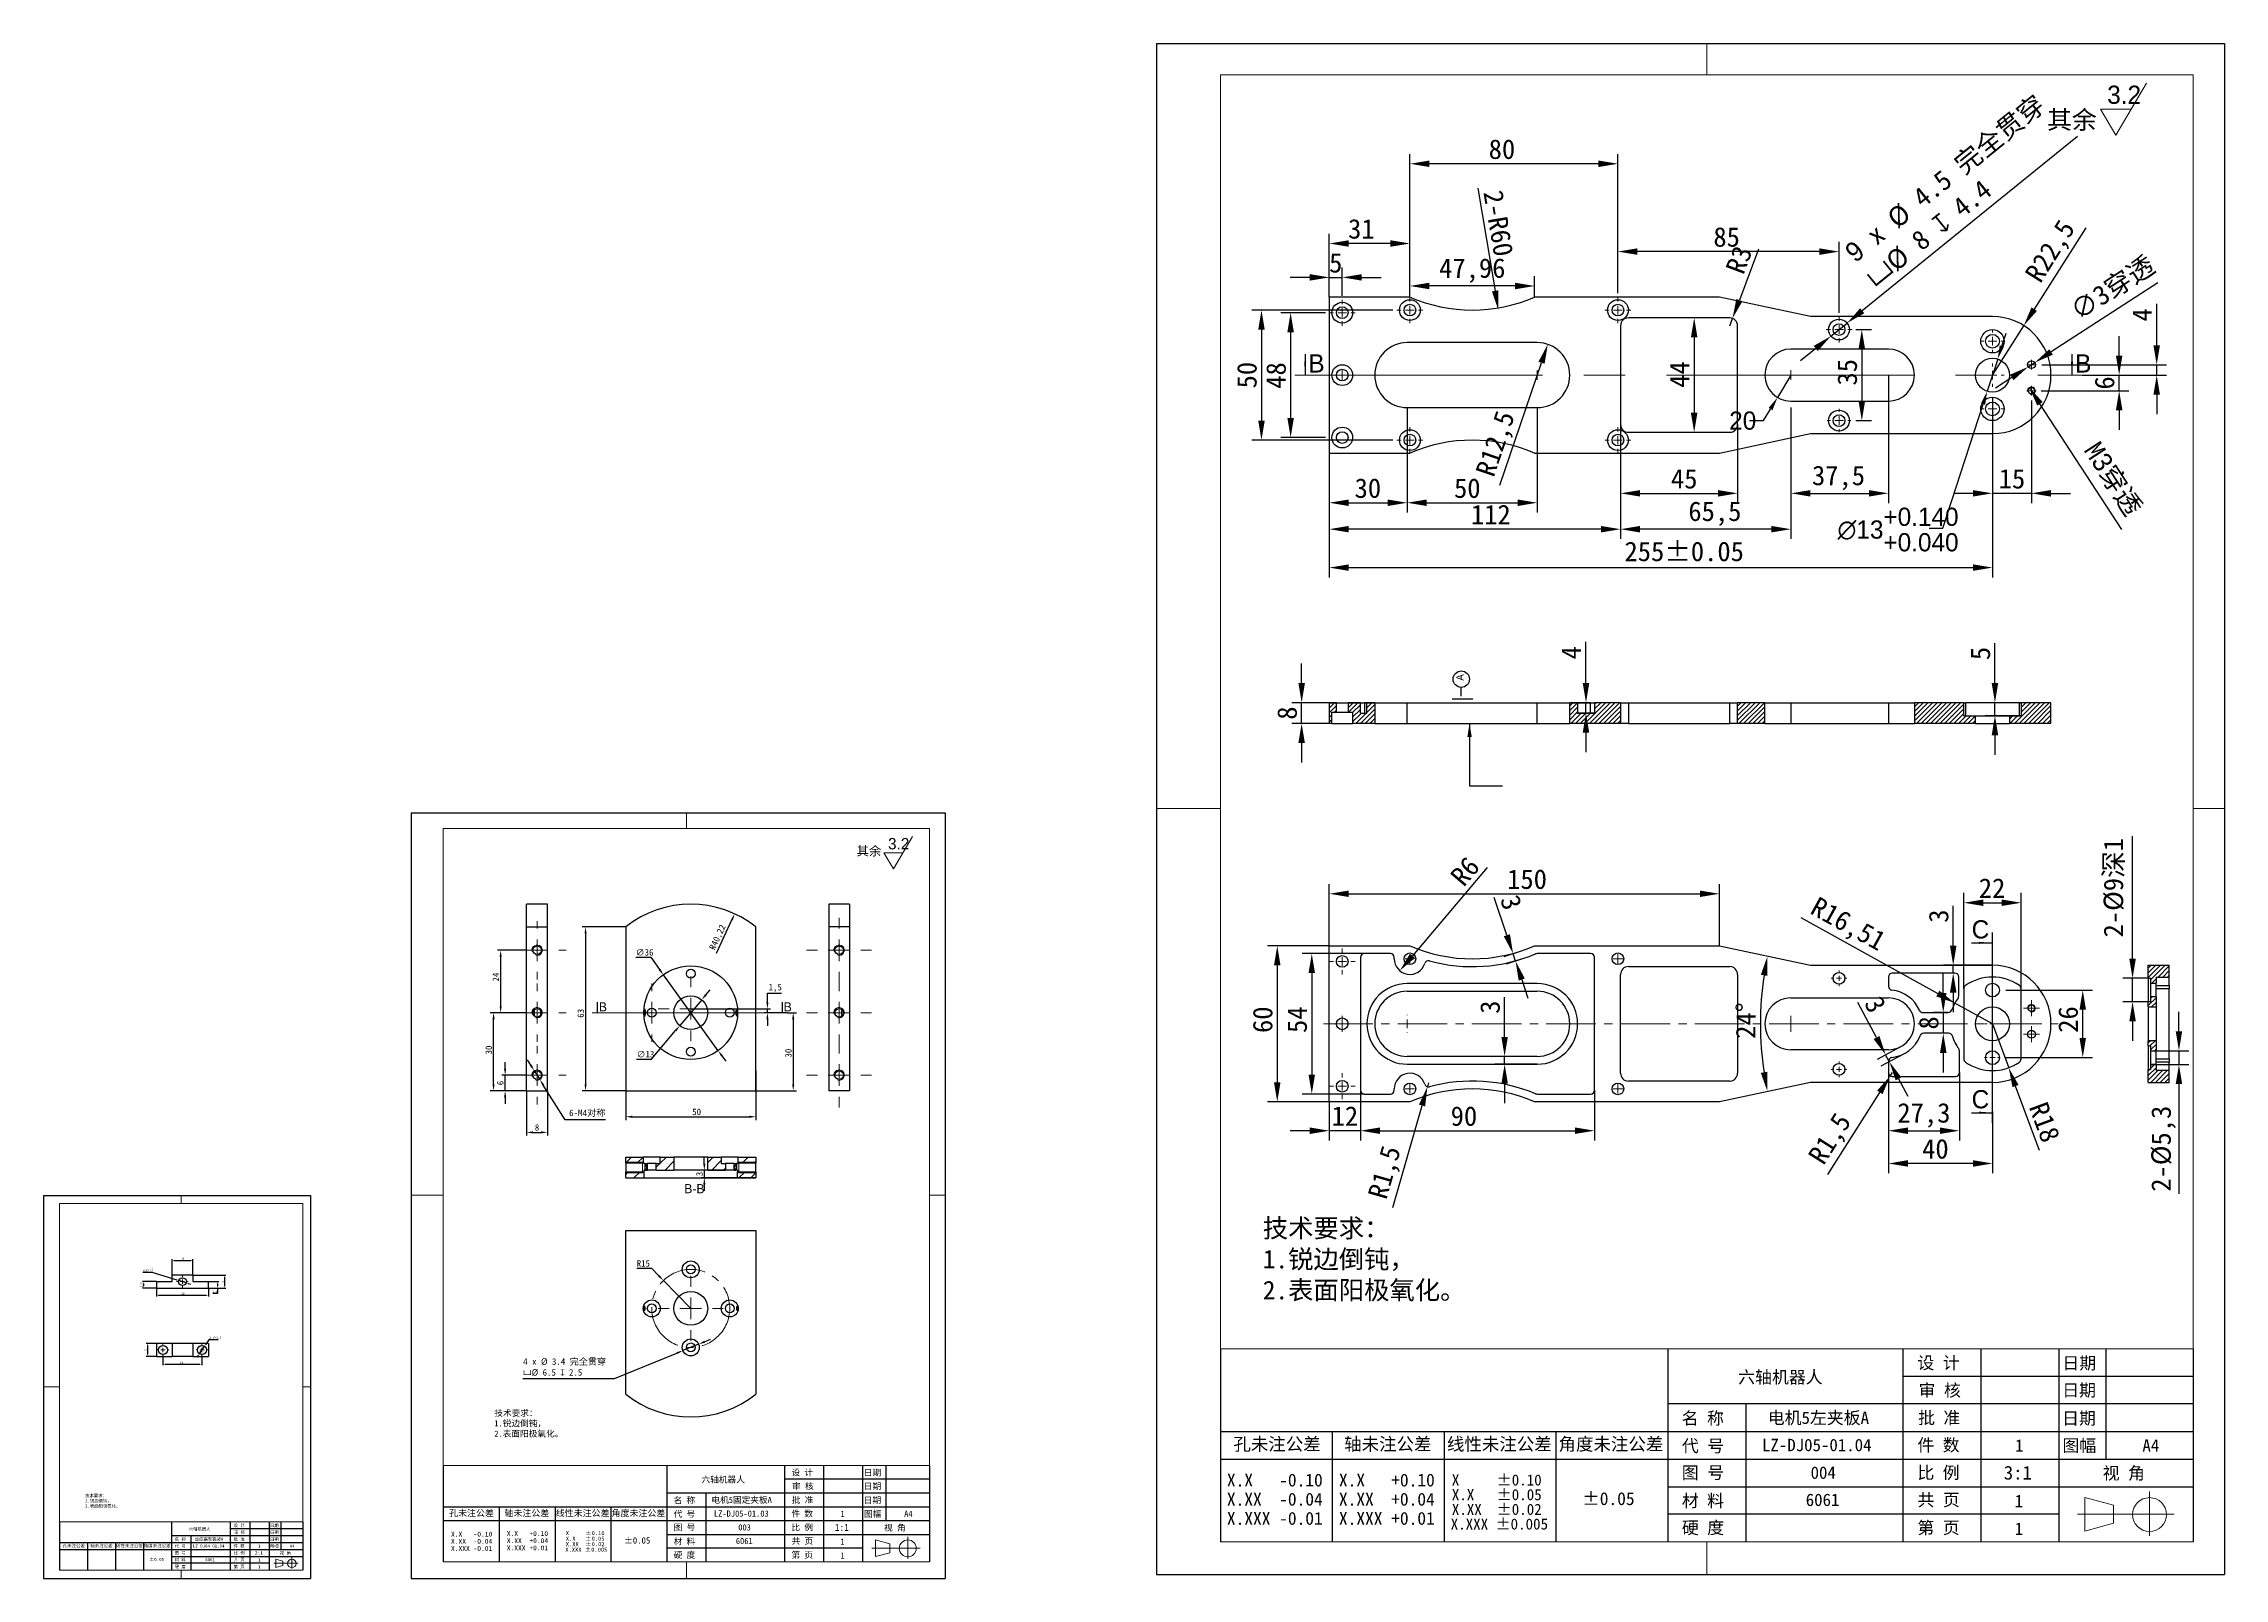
# Model space of a CAD drawing. Header units: millimetres. Extents: x 13 to 7248, y -1201 to 1478.
# Drawn here: x 4185 to 5024, y -1199 to -609 of the extents above; entities that cross this region are included whole.
import ezdxf

# ---------------------------------------------------------------- set-up
doc = ezdxf.new("R2010")
doc.units = ezdxf.units.MM
doc.header["$LTSCALE"] = 5
doc.header["$PDSIZE"] = -1
for name, pattern in [('CENTER2', [28.575, 19.05, -3.175, 3.175, -3.175]), ('SLD-中心线', [34.29, 30.48, -1.27, 1.27, -1.27]), ('SLD-实线', [0])]:
    doc.linetypes.add(name, pattern=pattern)
doc.layers.get('0').update_dxf_attribs({"lineweight": 30})
for name, color, linetype, lineweight in [('中心线层', 1, 'CENTER2', 13), ('剖面层', 2, 'Continuous', 15), ('粗实线', 7, 'SLD-实线', 15), ('细实线层', 5, 'Continuous', 15)]:
    doc.layers.add(name, color=color, linetype=linetype, lineweight=lineweight)
for name, color, linetype in [('图框', 7, 'SLD-实线'), ('文字层', 7, 'SLD-实线'), ('标注层', 96, 'SLD-实线'), ('标注线', 4, 'SLD-实线')]:
    doc.layers.add(name, color=color, linetype=linetype)
doc.styles.add('SLDTEXTSTYLE0', font='')
doc.styles.add('SLDTEXTSTYLE1', font='', dxfattribs={"bigfont": 'bigfont'})
doc.styles.add('SLDTEXTSTYLE2', font='')
doc.styles.add('SLDTEXTSTYLE3', font='', dxfattribs={"bigfont": 'bigfont'})
doc.styles.get("Standard").update_dxf_attribs({"font": ''})
doc.styles.get('SLDTEXTSTYLE0').set_extended_font_data('汉仪长仿宋体')
doc.styles.get('SLDTEXTSTYLE1').set_extended_font_data('宋体')
doc.styles.get('SLDTEXTSTYLE2').set_extended_font_data('宋体')
doc.styles.get('SLDTEXTSTYLE3').set_extended_font_data('汉仪长仿宋体')
doc.styles.get('Standard').set_extended_font_data('SimSun')
doc.dimstyles.new('ISO-25', dxfattribs={"dimtxt": 2.5, "dimasz": 2.5, "dimexe": 1.25, "dimexo": 0, "dimtad": 1, "dimtoh": 1, "dimtxsty": 'Standard', "dimcen": 2.5, "dimclrt": 256, "dimadec": 0, "dimazin": 0, "dimtfac": 1, "dimtmove": 0, "dimatfit": 3, "dimfxl": 0, "dimarcsym": 0})
doc.dimstyles.new('SLDDIMSTYLE11', dxfattribs={"dimtxt": 7, "dimasz": 5.2, "dimexe": 0, "dimexo": 0.0625, "dimgap": 1.75, "dimtad": 1, "dimrnd": 1e-09, "dimzin": 12, "dimdsep": 46, "dimtxsty": 'SLDTEXTSTYLE3', "dimsah": 1, "dimcen": 0.09, "dimadec": 0, "dimazin": 3, "dimtol": 1, "dimtp": 0.2, "dimtfac": 1, "dimtofl": 0, "dimtmove": 0, "dimatfit": 3, "dimfxl": 0, "dimfrac": 2, "dimtolj": 1, "dimtzin": 0, "dimarcsym": 0})
doc.dimstyles.new('SLDDIMSTYLE5', dxfattribs={"dimtxt": 7, "dimasz": 5.2, "dimexe": 0, "dimexo": 0.0625, "dimgap": 1.75, "dimtad": 0, "dimtih": 1, "dimtoh": 1, "dimdec": 0, "dimlfac": 2, "dimrnd": 1e-09, "dimzin": 12, "dimdsep": 46, "dimtxsty": 'SLDTEXTSTYLE3', "dimblk1": 'NONE', "dimsah": 1, "dimcen": 0, "dimadec": 0, "dimazin": 3, "dimtfac": 1, "dimtdec": 3, "dimtmove": 0, "dimatfit": 3, "dimldrblk": 'NONE', "dimfxl": 0, "dimfrac": 2, "dimtolj": 1, "dimtzin": 12, "dimarcsym": 0})
doc.dimstyles.new('SLDDIMSTYLE9', dxfattribs={"dimtxt": 7, "dimasz": 5.2, "dimexe": 0, "dimexo": 0.0625, "dimgap": 1.75, "dimtad": 0, "dimtih": 1, "dimtoh": 1, "dimdec": 3, "dimrnd": 1e-09, "dimzin": 12, "dimdsep": 46, "dimtxsty": 'SLDTEXTSTYLE3', "dimsah": 1, "dimcen": 0, "dimadec": 0, "dimazin": 3, "dimtol": 1, "dimtp": 0.14, "dimtm": -0.04, "dimtfac": 1, "dimtdec": 3, "dimtmove": 0, "dimatfit": 3, "dimfxl": 0, "dimfrac": 2, "dimtolj": 1, "dimtzin": 0, "dimarcsym": 0})
doc.dimstyles.new('副本 1-3', dxfattribs={"dimscale": 0.333333, "dimtxt": 2.5, "dimasz": 2.5, "dimexe": 1.25, "dimexo": 0, "dimtad": 1, "dimtoh": 1, "dimtxsty": 'Standard', "dimcen": 2.5, "dimclrt": 256, "dimadec": 0, "dimazin": 0, "dimtfac": 1, "dimtmove": 0, "dimatfit": 3, "dimfxl": 0, "dimarcsym": 0})
doc.dimstyles.new('副本3-1', dxfattribs={"dimscale": 3, "dimtxt": 2.5, "dimasz": 2.5, "dimexe": 1.25, "dimexo": 0, "dimtad": 1, "dimtxsty": 'Standard', "dimcen": 2.5, "dimclrt": 256, "dimadec": 0, "dimazin": 0, "dimtfac": 1, "dimtmove": 0, "dimatfit": 3, "dimfxl": 0, "dimarcsym": 0})
pattern_1 = [(45, (4324.021, -1200.0474), (-2.245064, 2.245064), [])]
pattern_2 = [(45, (4608.0797, -1224.5213), (-0.8980256, 0.8980256), [])]

msp = doc.modelspace()

# ---------------------------------------------------------------- texts
at = {"char_height": 3.5, "attachment_point": 1, "style": 'SLDTEXTSTYLE3'}
for insert in [(4398.6653, -977.0772), (4469.7336, -977.0772)]:
    msp.add_mtext('B', dxfattribs=dict(at, insert=insert))
at = {"layer": '文字层'}
for s, insert, char_height, attachment_point, style in [('其余', (4955.5086, -634.3012), 7, 1, 'SLDTEXTSTYLE0'), ('其余', (4497.7354, -917.1453), 3.5, 1, 'SLDTEXTSTYLE0'), ('B-B', (4435.3819, -1046.9772), 3.5, 2, 'SLDTEXTSTYLE3'), ('设 计', (4913.7679, -1113.2926), 4.7625, 2, 'SLDTEXTSTYLE2'), ('日期', (4967.8709, -1113.3866), 4.7625, 2, 'SLDTEXTSTYLE2'), ('审 核', (4914.2418, -1123.8565), 4.7625, 2, 'SLDTEXTSTYLE2'), ('日期', (4967.816, -1123.8189), 4.7625, 2, 'SLDTEXTSTYLE2'), ('名 称', (4823.1247, -1134.5927), 4.7625, 2, 'SLDTEXTSTYLE2'), ('批 准', (4914.0127, -1134.4104), 4.7625, 2, 'SLDTEXTSTYLE2'), ('日期', (4967.7833, -1134.6033), 4.7625, 2, 'SLDTEXTSTYLE2'), ('孔未注公差', (4659.4318, -1144.4448), 4.925, 2, 'SLDTEXTSTYLE2'), ('轴未注公差', (4702.0243, -1144.4448), 4.925, 2, 'SLDTEXTSTYLE2'), ('线性未注公差', (4744.8976, -1144.4448), 4.925, 2, 'SLDTEXTSTYLE2'), ('角度未注公差', (4787.798, -1144.4448), 4.925, 2, 'SLDTEXTSTYLE2'), ('代 号', (4823.1846, -1145.2414), 4.7625, 2, 'SLDTEXTSTYLE2'), ('件 数', (4913.7679, -1144.8938), 4.7625, 2, 'SLDTEXTSTYLE2'), ('图幅', (4967.9007, -1145.1065), 4.7625, 2, 'SLDTEXTSTYLE2'), ('A4', (4995.3985, -1145.0554), 4.7625, 2, 'SLDTEXTSTYLE1'), ('设 计', (4476.865, -1156.6411), 2.38125, 2, 'SLDTEXTSTYLE2'), ('日期', (4503.9165, -1156.6881), 2.38125, 2, 'SLDTEXTSTYLE2'), ('图 号', (4823.1846, -1155.5087), 4.7625, 2, 'SLDTEXTSTYLE2'), ('比 例', (4913.7679, -1155.5087), 4.7625, 2, 'SLDTEXTSTYLE2'), ('3:1', (4944.262, -1155.2663), 5.29167, 2, 'SLDTEXTSTYLE1'), ('视 角', (4985.0023, -1155.7237), 4.7625, 2, 'SLDTEXTSTYLE2'), ('审 核', (4477.102, -1161.923), 2.38125, 2, 'SLDTEXTSTYLE2'), ('日期', (4503.8891, -1161.9042), 2.38125, 2, 'SLDTEXTSTYLE2'), ('±0.05', (4786.8605, -1165.4298), 4.925, 2, 'SLDTEXTSTYLE1'), ('共 页', (4913.8447, -1165.9617), 4.7625, 2, 'SLDTEXTSTYLE2'), ('孔未注公差', (4349.697, -1172.2171), 2.4625, 2, 'SLDTEXTSTYLE2'), ('轴未注公差', (4370.9932, -1172.2171), 2.4625, 2, 'SLDTEXTSTYLE2'), ('线性未注公差', (4392.4299, -1172.2171), 2.4625, 2, 'SLDTEXTSTYLE2'), ('角度未注公差', (4413.8801, -1172.2171), 2.4625, 2, 'SLDTEXTSTYLE2'), ('代 号', (4431.5734, -1172.6155), 2.38125, 2, 'SLDTEXTSTYLE2'), ('名 称', (4431.5434, -1167.2911), 2.38125, 2, 'SLDTEXTSTYLE2'), ('件 数', (4476.865, -1172.4416), 2.38125, 2, 'SLDTEXTSTYLE2'), ('批 准', (4476.9874, -1167.1999), 2.38125, 2, 'SLDTEXTSTYLE2'), ('图幅', (4503.9314, -1172.548), 2.38125, 2, 'SLDTEXTSTYLE2'), ('日期', (4503.8727, -1167.2964), 2.38125, 2, 'SLDTEXTSTYLE2'), ('A4', (4517.6803, -1172.5225), 2.38125, 2, 'SLDTEXTSTYLE1'), ('材 料', (4823.1846, -1166.2882), 4.7625, 2, 'SLDTEXTSTYLE2'), ('1', (4944.6753, -1166.4177), 4.7625, 2, 'SLDTEXTSTYLE1'), ('设 计', (4260.3435, -1177.5943), 1.19063, 2, 'SLDTEXTSTYLE2'), ('审 核', (4260.462, -1180.2352), 1.19063, 2, 'SLDTEXTSTYLE2'), ('日期', (4273.8555, -1180.2258), 1.19063, 2, 'SLDTEXTSTYLE2'), ('日期', (4273.8692, -1177.6178), 1.19063, 2, 'SLDTEXTSTYLE2'), ('图 号', (4431.5734, -1177.7491), 2.38125, 2, 'SLDTEXTSTYLE2'), ('比 例', (4476.865, -1177.7491), 2.38125, 2, 'SLDTEXTSTYLE2'), ('1:1', (4492.1121, -1177.6279), 2.64583, 2, 'SLDTEXTSTYLE1'), ('视 角', (4512.4822, -1177.8566), 2.38125, 2, 'SLDTEXTSTYLE2'), ('硬 度', (4823.1846, -1176.6782), 4.7625, 2, 'SLDTEXTSTYLE2'), ('第 页', (4913.7679, -1176.6782), 4.7625, 2, 'SLDTEXTSTYLE2'), ('1', (4944.7059, -1177.0732), 4.7625, 2, 'SLDTEXTSTYLE1'), ('孔未注公差', (4196.7595, -1185.3823), 1.23125, 2, 'SLDTEXTSTYLE2'), ('轴未注公差', (4207.4076, -1185.3823), 1.23125, 2, 'SLDTEXTSTYLE2'), ('线性未注公差', (4218.1259, -1185.3823), 1.23125, 2, 'SLDTEXTSTYLE2'), ('角度未注公差', (4228.851, -1185.3823), 1.23125, 2, 'SLDTEXTSTYLE2'), ('±0.05', (4228.6166, -1190.6286), 1.23125, 2, 'SLDTEXTSTYLE1'), ('代 号', (4237.6977, -1185.5815), 1.19063, 2, 'SLDTEXTSTYLE2'), ('材 料', (4237.6977, -1190.8432), 1.19063, 2, 'SLDTEXTSTYLE2'), ('名 称', (4237.6827, -1182.9193), 1.19063, 2, 'SLDTEXTSTYLE2'), ('图 号', (4237.6977, -1188.1483), 1.19063, 2, 'SLDTEXTSTYLE2'), ('件 数', (4260.3435, -1185.4945), 1.19063, 2, 'SLDTEXTSTYLE2'), ('共 页', (4260.3627, -1190.7615), 1.19063, 2, 'SLDTEXTSTYLE2'), ('批 准', (4260.4047, -1182.8737), 1.19063, 2, 'SLDTEXTSTYLE2'), ('比 例', (4260.3435, -1188.1483), 1.19063, 2, 'SLDTEXTSTYLE2'), ('2:1', (4267.967, -1188.0877), 1.32292, 2, 'SLDTEXTSTYLE1'), ('图幅', (4273.8767, -1185.5477), 1.19063, 2, 'SLDTEXTSTYLE2'), ('日期', (4273.8473, -1182.9219), 1.19063, 2, 'SLDTEXTSTYLE2'), ('视 角', (4278.1521, -1188.202), 1.19063, 2, 'SLDTEXTSTYLE2'), ('A4', (4280.7511, -1185.535), 1.19063, 2, 'SLDTEXTSTYLE1'), ('±0.05', (4413.4113, -1182.7097), 2.4625, 2, 'SLDTEXTSTYLE1'), ('材 料', (4431.5734, -1183.1389), 2.38125, 2, 'SLDTEXTSTYLE2'), ('硬 度', (4431.5734, -1188.3338), 2.38125, 2, 'SLDTEXTSTYLE2'), ('第 页', (4476.865, -1188.3338), 2.38125, 2, 'SLDTEXTSTYLE2'), ('共 页', (4476.9034, -1182.9756), 2.38125, 2, 'SLDTEXTSTYLE2'), ('1', (4492.3187, -1183.2036), 2.3813, 2, 'SLDTEXTSTYLE1'), ('1', (4492.334, -1188.5313), 2.3813, 2, 'SLDTEXTSTYLE1'), ('硬 度', (4237.6977, -1193.4406), 1.19063, 2, 'SLDTEXTSTYLE2'), ('第 页', (4260.3435, -1193.4406), 1.19063, 2, 'SLDTEXTSTYLE2'), ('1', (4268.0703, -1190.8755), 1.1906, 2, 'SLDTEXTSTYLE1'), ('1', (4268.078, -1193.5394), 1.1906, 2, 'SLDTEXTSTYLE1')]:
    msp.add_mtext(s, dxfattribs=dict(at, insert=insert, char_height=char_height, attachment_point=attachment_point, style=style))
at = {"layer": '文字层', "color": 7, "linetype": 'SLD-实线', "lineweight": 0}
for s, insert, char_height, attachment_point, style in [('技术要求：\\P1.锐边倒钝，\\P2.表面阳极氧化。', (4653.9539, -1060.3289), 7.14375, 1, 'SLDTEXTSTYLE2'), ('六轴机器人', (4852.9748, -1118.7751), 4.7625, 2, 'SLDTEXTSTYLE2'), ('技术要求：\\P1.锐边倒钝，\\P2.表面阳极氧化。', (4358.4569, -1133.7859), 2.38125, 1, 'SLDTEXTSTYLE2'), ('电机5左夹板A', (4867.5738, -1134.4104), 4.7625, 2, 'SLDTEXTSTYLE2'), ('LZ-DJ05-01.04', (4866.9537, -1144.8938), 4.7625, 2, 'SLDTEXTSTYLE1'), ('1', (4944.8198, -1145.1065), 4.7625, 2, 'SLDTEXTSTYLE1'), ('004', (4869.4341, -1155.5087), 4.7625, 2, 'SLDTEXTSTYLE1'), ('六轴机器人', (4446.4685, -1159.3823), 2.38125, 2, 'SLDTEXTSTYLE2'), ('技术要求：\\P1.锐边倒钝，\\P2.表面阳极氧化。', (4201.1394, -1166.1667), 1.19063, 1, 'SLDTEXTSTYLE2'), ('电机5固定夹板A', (4453.5571, -1167.1999), 2.38125, 2, 'SLDTEXTSTYLE2'), ('LZ-DJ05-01.03', (4453.4579, -1172.4416), 2.38125, 2, 'SLDTEXTSTYLE1'), ('1', (4492.391, -1172.548), 2.3813, 2, 'SLDTEXTSTYLE1'), ('6061', (4869.1861, -1165.9617), 4.7625, 2, 'SLDTEXTSTYLE1'), ('003', (4454.6981, -1177.7491), 2.38125, 2, 'SLDTEXTSTYLE1'), ('6061', (4454.5741, -1182.9756), 2.38125, 2, 'SLDTEXTSTYLE1')]:
    msp.add_mtext(s, dxfattribs=dict(at, insert=insert, char_height=char_height, attachment_point=attachment_point, style=style))
at = {"layer": '文字层', "color": 7, "linetype": 'Continuous', "lineweight": 0, "attachment_point": 2}
for s, insert, char_height, style in [('六轴机器人', (4245.1452, -1178.9649), 1.19063, 'SLDTEXTSTYLE2'), ('LZ-DJ04-01.04', (4248.6399, -1185.4945), 1.190625, 'SLDTEXTSTYLE1'), ('感应器安装架A', (4248.7515, -1182.8737), 1.19063, 'SLDTEXTSTYLE2'), ('1', (4268.1065, -1185.5477), 1.1906, 'SLDTEXTSTYLE1'), ('6061', (4249.198, -1190.7615), 1.19063, 'SLDTEXTSTYLE1')]:
    msp.add_mtext(s, dxfattribs=dict(at, insert=insert, char_height=char_height, style=style))
at = {"layer": '标注层', "insert": (4926.5012, -945.5417), "char_height": 7, "attachment_point": 1, "style": 'SLDTEXTSTYLE3'}
msp.add_mtext('C', dxfattribs=at)
at = {"layer": '标注线', "char_height": 7, "attachment_point": 1, "style": 'SLDTEXTSTYLE3'}
for s, insert in [('B', (4671.4659, -727.9461)), ('B', (4966.3028, -727.9461)), ('C', (4926.5012, -1010.84))]:
    msp.add_mtext(s, dxfattribs=dict(at, insert=insert))

# ---------------------------------------------------------------- blocks, each defined once
blk = doc.blocks.new('*D463')
at = {"layer": 'Defpoints', "color": 0}
for p in [(4228.56, -1086.96), (4248.56, -1086.96), (4248.56, -1089.7)]:
    blk.add_point(p, dxfattribs=at)
at = {"layer": '标注层', "color": 0, "lineweight": -2}
for p, q in [((4228.56, -1086.96), (4228.56, -1090.12)), ((4229.4, -1089.7), (4247.73, -1089.7)), ((4248.56, -1086.96), (4248.56, -1090.12))]:
    blk.add_line(p, q, dxfattribs=at)
at = {"layer": '标注层', "color": 0}
for points in [[(4229.4, -1089.56), (4229.4, -1089.84), (4228.56, -1089.7)], [(4247.73, -1089.56), (4247.73, -1089.84), (4248.56, -1089.7)]]:
    blk.add_solid(points, dxfattribs=at)
at = {"layer": '标注层', "insert": (4238.78, -1088.66), "char_height": 0.833, "attachment_point": 2}
blk.add_mtext('20', dxfattribs=at)
blk = doc.blocks.new('*D464')
at = {"layer": 'Defpoints', "color": 0}
for p in [(4242.56, -1076.28), (4234.56, -1081.96), (4242.56, -1081.96)]:
    blk.add_point(p, dxfattribs=at)
at = {"layer": '标注层', "color": 0, "lineweight": -2}
for p, q in [((4234.56, -1081.96), (4234.56, -1075.86)), ((4235.4, -1076.28), (4241.73, -1076.28)), ((4242.56, -1081.96), (4242.56, -1075.86))]:
    blk.add_line(p, q, dxfattribs=at)
at = {"layer": '标注层', "color": 0}
for points in [[(4235.4, -1076.14), (4235.4, -1076.42), (4234.56, -1076.28)], [(4241.73, -1076.14), (4241.73, -1076.42), (4242.56, -1076.28)]]:
    blk.add_solid(points, dxfattribs=at)
at = {"layer": '标注层', "insert": (4238.82, -1075.24), "char_height": 0.833, "attachment_point": 2}
blk.add_mtext('8', dxfattribs=at)
blk = doc.blocks.new('*D465')
at = {"layer": 'Defpoints', "color": 0}
for p in [(4223.56, -1086.96), (4228.56, -1084.46), (4228.56, -1086.96)]:
    blk.add_point(p, dxfattribs=at)
at = {"layer": '标注层', "color": 0, "lineweight": -2}
for p, q in [((4228.56, -1084.46), (4223.15, -1084.46)), ((4228.56, -1086.96), (4223.15, -1086.96)), ((4223.56, -1085.3), (4223.56, -1086.13))]:
    blk.add_line(p, q, dxfattribs=at)
at = {"layer": '标注层', "color": 0}
for points in [[(4223.43, -1085.3), (4223.7, -1085.3), (4223.56, -1084.46)], [(4223.43, -1086.13), (4223.7, -1086.13), (4223.56, -1086.96)]]:
    blk.add_solid(points, dxfattribs=at)
at = {"layer": '标注层', "insert": (4222.38, -1085.71), "char_height": 0.833, "attachment_point": 2, "rotation": 90}
blk.add_mtext('2,5', dxfattribs=at)
blk = doc.blocks.new('*D466')
at = {"layer": 'Defpoints', "color": 0}
for p in [(4242.56, -1084.46), (4248.56, -1086.96), (4252.09, -1086.96)]:
    blk.add_point(p, dxfattribs=at)
at = {"layer": '标注层', "color": 0, "lineweight": -2}
for p, q in [((4242.56, -1084.46), (4252.5, -1084.46)), ((4248.56, -1086.96), (4252.5, -1086.96)), ((4252.09, -1089.06), (4250.23, -1089.06)), ((4252.09, -1085.3), (4252.09, -1086.13)), ((4252.09, -1086.96), (4252.09, -1089.06))]:
    blk.add_line(p, q, dxfattribs=at)
at = {"layer": '标注层', "color": 0}
for points in [[(4251.95, -1085.3), (4252.23, -1085.3), (4252.09, -1084.46)], [(4251.95, -1086.13), (4252.23, -1086.13), (4252.09, -1086.96)]]:
    blk.add_solid(points, dxfattribs=at)
at = {"layer": '标注层', "insert": (4251.05, -1087.88), "char_height": 0.833, "attachment_point": 2}
blk.add_mtext('2,5', dxfattribs=at)
blk = doc.blocks.new('*D467')
at = {"layer": 'Defpoints', "color": 0}
for p in [(4237.13, -1084.02), (4240, -1084.91)]:
    blk.add_point(p, dxfattribs=at)
at = {"layer": '标注层', "color": 0, "lineweight": -2}
for p, q in [((4223.35, -1080.83), (4226.76, -1080.83)), ((4226.76, -1080.83), (4236.33, -1083.78)), ((4240, -1084.91), (4237.13, -1084.02)), ((4240.8, -1085.15), (4241.59, -1085.4))]:
    blk.add_line(p, q, dxfattribs=at)
at = {"layer": '标注层', "color": 0}
for points in [[(4236.38, -1083.65), (4236.29, -1083.91), (4237.13, -1084.02)], [(4240.84, -1085.02), (4240.75, -1085.28), (4240, -1084.91)]]:
    blk.add_solid(points, dxfattribs=at)
at = {"layer": '标注层', "insert": (4223.35, -1079.29), "char_height": 0.8333, "attachment_point": 1}
blk.add_mtext('{\\fMS PGothic|b0|i0|c128|p34;∅3\\fSimSun|b0|i0|c134|p2;\\H0.7x;\\S-0.01^ -0.05;}', dxfattribs=at)
blk = doc.blocks.new('*D468')
at = {"layer": 'Defpoints', "color": 0}
for p in [(4242.56, -1081.96), (4248.56, -1086.96), (4254.81, -1081.96)]:
    blk.add_point(p, dxfattribs=at)
at = {"layer": '标注层', "color": 0, "lineweight": -2}
for p, q in [((4242.56, -1081.96), (4255.23, -1081.96)), ((4248.56, -1086.96), (4255.23, -1086.96)), ((4254.81, -1086.13), (4254.81, -1082.8))]:
    blk.add_line(p, q, dxfattribs=at)
at = {"layer": '标注层', "color": 0}
for points in [[(4254.67, -1082.8), (4254.95, -1082.8), (4254.81, -1081.96)], [(4254.67, -1086.13), (4254.95, -1086.13), (4254.81, -1086.96)]]:
    blk.add_solid(points, dxfattribs=at)
at = {"layer": '标注层', "insert": (4253.77, -1084.46), "char_height": 0.833, "attachment_point": 2, "rotation": 90}
blk.add_mtext('5', dxfattribs=at)
blk = doc.blocks.new('SW_CENTERMARKSYMBOL_0')
at = {"color": 0, "linetype": 'SLD-实线', "lineweight": 0}
for p, q in [((0, 8.33), (0, 11.25)), ((-8.33, 0), (-11.25, 0)), ((0, 0), (-4.17, 0)), ((0, 0), (0, 4.17)), ((0, 0), (0, -4.17)), ((0, 0), (4.17, 0)), ((8.33, 0), (11.25, 0)), ((0, -8.33), (0, -11.25))]:
    blk.add_line(p, q, dxfattribs=at)
blk = doc.blocks.new('*D469')
at = {"layer": 'Defpoints', "color": 0}
for p in [(4225.07, -1113.21), (4228.56, -1108.21), (4228.56, -1113.21)]:
    blk.add_point(p, dxfattribs=at)
at = {"layer": '标注层', "color": 0, "lineweight": -2}
for p, q in [((4228.56, -1108.21), (4224.65, -1108.21)), ((4228.56, -1113.21), (4224.65, -1113.21)), ((4225.07, -1109.05), (4225.07, -1112.38))]:
    blk.add_line(p, q, dxfattribs=at)
at = {"layer": '标注层', "color": 0}
for points in [[(4224.93, -1109.05), (4225.21, -1109.05), (4225.07, -1108.21)], [(4224.93, -1112.38), (4225.21, -1112.38), (4225.07, -1113.21)]]:
    blk.add_solid(points, dxfattribs=at)
at = {"layer": '标注层', "insert": (4224.03, -1110.71), "char_height": 0.833, "attachment_point": 2, "rotation": 90}
blk.add_mtext('5', dxfattribs=at)
blk = doc.blocks.new('*D470')
at = {"layer": 'Defpoints', "color": 0}
for p in [(4231.06, -1112.96), (4246.06, -1112.96), (4246.06, -1116.21)]:
    blk.add_point(p, dxfattribs=at)
at = {"layer": '标注层', "color": 0, "lineweight": -2}
for p, q in [((4231.06, -1112.96), (4231.06, -1116.63)), ((4246.06, -1112.96), (4246.06, -1116.63)), ((4231.9, -1116.21), (4245.23, -1116.21))]:
    blk.add_line(p, q, dxfattribs=at)
at = {"layer": '标注层', "color": 0}
for points in [[(4231.9, -1116.08), (4231.9, -1116.35), (4231.06, -1116.21)], [(4245.23, -1116.08), (4245.23, -1116.35), (4246.06, -1116.21)]]:
    blk.add_solid(points, dxfattribs=at)
at = {"layer": '标注层', "insert": (4238.25, -1115.17), "char_height": 0.833, "attachment_point": 2}
blk.add_mtext('15', dxfattribs=at)
blk = doc.blocks.new('*D471')
at = {"layer": 'Defpoints', "color": 0}
for p in [(4245.09, -1112.17), (4247.04, -1109.26)]:
    blk.add_point(p, dxfattribs=at)
at = {"layer": '标注层', "color": 0, "lineweight": -2}
for p, q in [((4248.68, -1106.83), (4247.51, -1108.57)), ((4252.34, -1106.83), (4248.68, -1106.83)), ((4244.62, -1112.86), (4244.16, -1113.55)), ((4245.09, -1112.17), (4247.04, -1109.26))]:
    blk.add_line(p, q, dxfattribs=at)
at = {"layer": '标注层', "color": 0}
for points in [[(4244.51, -1112.78), (4244.74, -1112.93), (4245.09, -1112.17)], [(4247.39, -1108.49), (4247.62, -1108.65), (4247.04, -1109.26)]]:
    blk.add_solid(points, dxfattribs=at)
at = {"layer": '标注层', "insert": (4248.89, -1105.64), "char_height": 0.833, "attachment_point": 1}
blk.add_mtext('2-∅3,5', dxfattribs=at)
blk = doc.blocks.new('SW_CENTERMARKSYMBOL_1')
at = {"color": 0, "linetype": 'SLD-实线', "lineweight": 0}
for p, q in [((0, 8.33), (0, 11.25)), ((-8.33, 0), (-11.25, 0)), ((0, 0), (-4.17, 0)), ((0, 0), (0, 4.17)), ((0, 0), (0, -4.17)), ((0, 0), (4.17, 0)), ((8.33, 0), (11.25, 0)), ((0, -8.33), (0, -11.25))]:
    blk.add_line(p, q, dxfattribs=at)
blk = doc.blocks.new('SW_CENTERMARKSYMBOL_2')
at = {"color": 0, "linetype": 'SLD-实线', "lineweight": 0}
for p, q in [((0, 8.33), (0, 11.25)), ((-8.33, 0), (-11.25, 0)), ((0, 0), (-4.17, 0)), ((0, 0), (0, 4.17)), ((0, 0), (0, -4.17)), ((0, 0), (4.17, 0)), ((8.33, 0), (11.25, 0)), ((0, -8.33), (0, -11.25))]:
    blk.add_line(p, q, dxfattribs=at)
blk = doc.blocks.new('*D472')
at = {"layer": 'Defpoints', "color": 0}
for p in [(4471.12, -981.08), (4459, -1011.08), (4473.39, -1011.08)]:
    blk.add_point(p, dxfattribs=at)
at = {"layer": '标注层', "color": 0, "lineweight": -2}
for p, q in [((4471.12, -981.08), (4474.64, -981.08)), ((4473.39, -983.58), (4473.39, -1008.58)), ((4459, -1011.08), (4474.64, -1011.08))]:
    blk.add_line(p, q, dxfattribs=at)
at = {"layer": '标注层', "color": 0}
for points in [[(4472.98, -983.58), (4473.81, -983.58), (4473.39, -981.08)], [(4472.98, -1008.58), (4473.81, -1008.58), (4473.39, -1011.08)]]:
    blk.add_solid(points, dxfattribs=at)
at = {"layer": '标注层', "insert": (4470.27, -996.6), "char_height": 2.5, "attachment_point": 2, "rotation": 90}
blk.add_mtext('30', dxfattribs=at)
blk = doc.blocks.new('*D473')
at = {"layer": 'Defpoints', "color": 0}
for p in [(4434, -979.58), (4463.47, -981.08), (4471.12, -981.08)]:
    blk.add_point(p, dxfattribs=at)
at = {"layer": '标注层', "color": 0, "lineweight": -2}
for p, q in [((4434, -979.58), (4464.72, -979.58)), ((4463.47, -977.08), (4463.47, -973.54)), ((4463.47, -973.54), (4468.83, -973.54)), ((4463.47, -981.08), (4463.47, -979.58)), ((4471.12, -981.08), (4462.22, -981.08)), ((4463.47, -983.58), (4463.47, -986.08))]:
    blk.add_line(p, q, dxfattribs=at)
at = {"layer": '标注层', "color": 0}
for points in [[(4463.06, -977.08), (4463.89, -977.08), (4463.47, -979.58)], [(4463.06, -983.58), (4463.89, -983.58), (4463.47, -981.08)]]:
    blk.add_solid(points, dxfattribs=at)
at = {"layer": '标注层', "insert": (4466.47, -970), "char_height": 2.5, "attachment_point": 2}
blk.add_mtext('1,5', dxfattribs=at)
blk = doc.blocks.new('*D474')
at = {"layer": 'Defpoints', "color": 0}
for p in [(4459, -1003.43), (4409, -1011.08), (4459, -1021.08)]:
    blk.add_point(p, dxfattribs=at)
at = {"layer": '标注层', "color": 0, "lineweight": -2}
for p, q in [((4459, -1003.43), (4459, -1022.33)), ((4409, -1011.08), (4409, -1022.33)), ((4411.5, -1021.08), (4456.5, -1021.08))]:
    blk.add_line(p, q, dxfattribs=at)
at = {"layer": '标注层', "color": 0}
for points in [[(4411.5, -1020.66), (4411.5, -1021.49), (4409, -1021.08)], [(4456.5, -1020.66), (4456.5, -1021.49), (4459, -1021.08)]]:
    blk.add_solid(points, dxfattribs=at)
at = {"layer": '标注层', "insert": (4436.27, -1017.95), "char_height": 2.5, "attachment_point": 2}
blk.add_mtext('50', dxfattribs=at)
blk = doc.blocks.new('*D475')
at = {"layer": 'Defpoints', "color": 0}
for p in [(4409, -948.08), (4393.55, -1011.08), (4409, -1011.08)]:
    blk.add_point(p, dxfattribs=at)
at = {"layer": '标注层', "color": 0, "lineweight": -2}
for p, q in [((4409, -948.08), (4392.3, -948.08)), ((4393.55, -950.58), (4393.55, -1008.58)), ((4409, -1011.08), (4392.3, -1011.08))]:
    blk.add_line(p, q, dxfattribs=at)
at = {"layer": '标注层', "color": 0}
for points in [[(4393.13, -950.58), (4393.96, -950.58), (4393.55, -948.08)], [(4393.13, -1008.58), (4393.96, -1008.58), (4393.55, -1011.08)]]:
    blk.add_solid(points, dxfattribs=at)
at = {"layer": '标注层', "insert": (4390.42, -981.3), "char_height": 2.5, "attachment_point": 2, "rotation": 90}
blk.add_mtext('63', dxfattribs=at)
blk = doc.blocks.new('*D476')
at = {"layer": 'Defpoints', "color": 0}
for p in [(4450.88, -943.08), (4434, -979.58)]:
    blk.add_point(p, dxfattribs=at)
at = {"layer": '标注层', "color": 0, "lineweight": -2}
blk.add_line((4443.89, -958.18), (4449.83, -945.34), dxfattribs=at)
at = {"layer": '标注层', "color": 0}
blk.add_solid([(4449.45, -945.17), (4450.21, -945.52), (4450.88, -943.08)], dxfattribs=at)
at = {"layer": '标注层', "insert": (4440.94, -956.13), "char_height": 2.5, "attachment_point": 1, "rotation": 65.18385}
blk.add_mtext('R40,22', dxfattribs=at)
blk = doc.blocks.new('*D477')
at = {"layer": 'Defpoints', "color": 0}
for p in [(4438.2, -976.11), (4429.8, -986.04)]:
    blk.add_point(p, dxfattribs=at)
at = {"layer": '标注层', "color": 0, "lineweight": -2}
for p, q in [((4439.81, -974.2), (4441.42, -972.29)), ((4438.2, -976.11), (4429.8, -986.04)), ((4418.93, -998.91), (4428.19, -987.95)), ((4413.2, -998.91), (4418.93, -998.91))]:
    blk.add_line(p, q, dxfattribs=at)
at = {"layer": '标注层', "color": 0}
for points in [[(4439.49, -973.93), (4440.13, -974.47), (4438.2, -976.11)], [(4427.87, -987.68), (4428.51, -988.22), (4429.8, -986.04)]]:
    blk.add_solid(points, dxfattribs=at)
at = {"layer": '标注层', "insert": (4413.2, -995.78), "char_height": 2.5, "attachment_point": 1}
blk.add_mtext('∅13', dxfattribs=at)
blk = doc.blocks.new('*D478')
at = {"layer": 'Defpoints', "color": 0}
for p in [(4423.47, -966.48), (4444.53, -995.68)]:
    blk.add_point(p, dxfattribs=at)
at = {"layer": '标注层', "color": 0, "lineweight": -2}
for p, q in [((4412.85, -959.74), (4418.62, -959.74)), ((4418.62, -959.74), (4422.01, -964.45)), ((4444.53, -995.68), (4423.47, -966.48)), ((4445.99, -997.71), (4447.45, -999.73))]:
    blk.add_line(p, q, dxfattribs=at)
at = {"layer": '标注层', "color": 0}
for points in [[(4422.35, -964.2), (4421.67, -964.69), (4423.47, -966.48)], [(4446.33, -997.46), (4445.65, -997.95), (4444.53, -995.68)]]:
    blk.add_solid(points, dxfattribs=at)
at = {"layer": '标注层', "insert": (4412.85, -956.62), "char_height": 2.5, "attachment_point": 1}
blk.add_mtext('∅36', dxfattribs=at)
blk = doc.blocks.new('*D479')
at = {"layer": 'Defpoints', "color": 0}
for p in [(4362.63, -1005.08), (4370.75, -1005.08), (4370.9, -1011.08)]:
    blk.add_point(p, dxfattribs=at)
at = {"layer": '标注层', "color": 0, "lineweight": -2}
for p, q in [((4370.75, -1005.08), (4361.38, -1005.08)), ((4362.63, -1002.58), (4362.63, -1000.08)), ((4362.63, -1011.08), (4362.63, -1005.08)), ((4370.9, -1011.08), (4361.38, -1011.08)), ((4362.63, -1013.58), (4362.63, -1016.08))]:
    blk.add_line(p, q, dxfattribs=at)
at = {"layer": '标注层', "color": 0}
for points in [[(4362.22, -1002.58), (4363.05, -1002.58), (4362.63, -1005.08)], [(4362.22, -1013.58), (4363.05, -1013.58), (4362.63, -1011.08)]]:
    blk.add_solid(points, dxfattribs=at)
at = {"layer": '标注层', "insert": (4359.51, -1008.08), "char_height": 2.5, "attachment_point": 2, "rotation": 90}
blk.add_mtext('6', dxfattribs=at)
blk = doc.blocks.new('*D480')
at = {"layer": 'Defpoints', "color": 0}
for p in [(4358.18, -981.08), (4370.75, -981.08), (4370.9, -1011.08)]:
    blk.add_point(p, dxfattribs=at)
at = {"layer": '标注层', "color": 0, "lineweight": -2}
for p, q in [((4370.75, -981.08), (4356.93, -981.08)), ((4358.18, -1008.58), (4358.18, -983.58)), ((4370.9, -1011.08), (4356.93, -1011.08))]:
    blk.add_line(p, q, dxfattribs=at)
at = {"layer": '标注层', "color": 0}
for points in [[(4357.76, -983.58), (4358.59, -983.58), (4358.18, -981.08)], [(4357.76, -1008.58), (4358.59, -1008.58), (4358.18, -1011.08)]]:
    blk.add_solid(points, dxfattribs=at)
at = {"layer": '标注层', "insert": (4355.05, -995.41), "char_height": 2.5, "attachment_point": 2, "rotation": 90}
blk.add_mtext('30', dxfattribs=at)
blk = doc.blocks.new('*D481')
at = {"layer": 'Defpoints', "color": 0}
for p in [(4370.75, -957.08), (4360.9, -981.08), (4370.75, -981.08)]:
    blk.add_point(p, dxfattribs=at)
at = {"layer": '标注层', "color": 0, "lineweight": -2}
for p, q in [((4370.75, -957.08), (4359.65, -957.08)), ((4360.9, -959.58), (4360.9, -978.58)), ((4370.75, -981.08), (4359.65, -981.08))]:
    blk.add_line(p, q, dxfattribs=at)
at = {"layer": '标注层', "color": 0}
for points in [[(4360.49, -959.58), (4361.32, -959.58), (4360.9, -957.08)], [(4360.49, -978.58), (4361.32, -978.58), (4360.9, -981.08)]]:
    blk.add_solid(points, dxfattribs=at)
at = {"layer": '标注层', "insert": (4357.78, -967.38), "char_height": 2.5, "attachment_point": 2, "rotation": 90}
blk.add_mtext('24', dxfattribs=at)
blk = doc.blocks.new('*D482')
at = {"layer": 'Defpoints', "color": 0}
for p in [(4370.9, -1011.08), (4378.9, -1011.08), (4378.9, -1027.08)]:
    blk.add_point(p, dxfattribs=at)
at = {"layer": '标注层', "color": 0, "lineweight": -2}
for p, q in [((4370.9, -1011.08), (4370.9, -1028.33)), ((4378.9, -1011.08), (4378.9, -1028.33)), ((4373.4, -1027.08), (4376.4, -1027.08))]:
    blk.add_line(p, q, dxfattribs=at)
at = {"layer": '标注层', "color": 0}
for points in [[(4373.4, -1026.66), (4373.4, -1027.49), (4370.9, -1027.08)], [(4376.4, -1026.66), (4376.4, -1027.49), (4378.9, -1027.08)]]:
    blk.add_solid(points, dxfattribs=at)
at = {"layer": '标注层', "insert": (4374.9, -1023.95), "char_height": 2.5, "attachment_point": 2}
blk.add_mtext('8', dxfattribs=at)
blk = doc.blocks.new('*D483')
at = {"layer": 'Defpoints', "color": 0}
for p in [(4373.84, -1003.39), (4375.97, -1006.77)]:
    blk.add_point(p, dxfattribs=at)
at = {"layer": '标注层', "color": 0, "lineweight": -2}
for p, q in [((4372.5, -1001.27), (4371.17, -999.16)), ((4373.84, -1003.39), (4375.97, -1006.77)), ((4385.73, -1022.24), (4377.31, -1008.88)), ((4401.23, -1022.24), (4385.73, -1022.24))]:
    blk.add_line(p, q, dxfattribs=at)
at = {"layer": '标注层', "color": 0}
for points in [[(4372.86, -1001.05), (4372.15, -1001.49), (4373.84, -1003.39)], [(4377.66, -1008.66), (4376.95, -1009.11), (4375.97, -1006.77)]]:
    blk.add_solid(points, dxfattribs=at)
at = {"layer": '标注层', "insert": (4387.25, -1018.34), "char_height": 2.5, "attachment_point": 1}
blk.add_mtext('6-M{\\fMS PGothic|b0|i0|c134|p34;4}对称', dxfattribs=at)
blk = doc.blocks.new('SW_CENTERMARKSYMBOL_3')
at = {"color": 0, "linetype": 'SLD-实线', "lineweight": 0}
for p, q in [((0, 8.33), (0, 11.25)), ((-8.33, 0), (-11.25, 0)), ((0, 0), (-4.17, 0)), ((0, 0), (0, 4.17)), ((0, 0), (0, -4.17)), ((0, 0), (4.17, 0)), ((8.33, 0), (11.25, 0)), ((0, -8.33), (0, -11.25))]:
    blk.add_line(p, q, dxfattribs=at)
blk = doc.blocks.new('SW_CENTERMARKSYMBOL_4')
at = {"color": 0, "linetype": 'SLD-实线', "lineweight": 0}
for p, q in [((0, 8.33), (0, 12.5)), ((-8.33, 0), (-12.5, 0)), ((0, 0), (-4.17, 0)), ((0, 0), (0, 4.17)), ((0, 0), (0, -4.17)), ((0, 0), (4.17, 0)), ((8.33, 0), (12.5, 0)), ((0, -8.33), (0, -12.5))]:
    blk.add_line(p, q, dxfattribs=at)
blk = doc.blocks.new('SW_CENTERMARKSYMBOL_5')
at = {"color": 0, "linetype": 'SLD-实线', "lineweight": 0}
for p, q in [((0, 8.33), (0, 12.5)), ((-8.33, 0), (-12.5, 0)), ((0, 0), (-4.17, 0)), ((0, 0), (0, 4.17)), ((0, 0), (0, -4.17)), ((0, 0), (4.17, 0)), ((8.33, 0), (12.5, 0)), ((0, -8.33), (0, -12.5))]:
    blk.add_line(p, q, dxfattribs=at)
blk = doc.blocks.new('SW_CENTERMARKSYMBOL_6')
at = {"color": 0, "linetype": 'SLD-实线', "lineweight": 0}
for p, q in [((0, 8.33), (0, 12.5)), ((-8.33, 0), (-12.5, 0)), ((0, 0), (-4.17, 0)), ((0, 0), (0, 4.17)), ((0, 0), (0, -4.17)), ((0, 0), (4.17, 0)), ((8.33, 0), (12.5, 0)), ((0, -8.33), (0, -12.5))]:
    blk.add_line(p, q, dxfattribs=at)
blk = doc.blocks.new('*D484')
at = {"layer": 'Defpoints', "color": 0}
for p in [(4439.21, -1044.58), (4451.95, -1041.58), (4459, -1044.58)]:
    blk.add_point(p, dxfattribs=at)
at = {"layer": '标注层', "color": 0, "lineweight": -2}
for p, q in [((4439.21, -1039.08), (4439.21, -1036.58)), ((4451.95, -1041.58), (4437.96, -1041.58)), ((4459, -1044.58), (4437.96, -1044.58)), ((4439.21, -1041.58), (4439.21, -1044.58)), ((4439.21, -1047.08), (4439.21, -1049.58))]:
    blk.add_line(p, q, dxfattribs=at)
at = {"layer": '标注层', "color": 0}
for points in [[(4438.8, -1039.08), (4439.63, -1039.08), (4439.21, -1041.58)], [(4438.8, -1047.08), (4439.63, -1047.08), (4439.21, -1044.58)]]:
    blk.add_solid(points, dxfattribs=at)
at = {"layer": '标注层', "insert": (4436.09, -1043.08), "char_height": 2.5, "attachment_point": 2, "rotation": 90}
blk.add_mtext('3', dxfattribs=at)
blk = doc.blocks.new('*D485')
at = {"layer": 'Defpoints', "color": 0}
for p in [(4423.49, -1084.05), (4434, -1094.75)]:
    blk.add_point(p, dxfattribs=at)
at = {"layer": '标注层', "color": 0, "lineweight": -2}
for p, q in [((4413.22, -1079.34), (4418.87, -1079.34)), ((4418.87, -1079.34), (4421.74, -1082.26)), ((4434, -1094.75), (4423.49, -1084.05))]:
    blk.add_line(p, q, dxfattribs=at)
at = {"layer": '标注层', "color": 0}
blk.add_solid([(4422.04, -1081.97), (4421.45, -1082.55), (4423.49, -1084.05)], dxfattribs=at)
at = {"layer": '标注层', "insert": (4413.22, -1076.21), "char_height": 2.5, "attachment_point": 1}
blk.add_mtext('R15', dxfattribs=at)
blk = doc.blocks.new('*D488')
at = {"layer": 'Defpoints', "color": 0}
for p in [(4430.99, -1110.98), (4437.01, -1108.53)]:
    blk.add_point(p, dxfattribs=at)
at = {"layer": '标注层', "color": 0, "lineweight": -2}
for p, q in [((4439.33, -1107.58), (4441.64, -1106.64)), ((4404.63, -1121.72), (4428.68, -1111.92)), ((4437.01, -1108.53), (4430.99, -1110.98)), ((4369.49, -1121.72), (4404.63, -1121.72))]:
    blk.add_line(p, q, dxfattribs=at)
at = {"layer": '标注层', "color": 0}
for points in [[(4428.52, -1111.54), (4428.83, -1112.31), (4430.99, -1110.98)], [(4439.17, -1107.2), (4439.48, -1107.97), (4437.01, -1108.53)]]:
    blk.add_solid(points, dxfattribs=at)
at = {"layer": '标注层', "insert": (4369.49, -1113.94), "char_height": 2.5, "attachment_point": 1}
blk.add_mtext('{\\fMS PGothic|b0|i0|c134|p34;4} x %%C 3.4 完全贯穿\\P{\\fGDT|b0|i0|c134|p2;v}%%C 6.5 {\\fGDT|b0|i0|c134|p2;x} 2.5', dxfattribs=at)
blk = doc.blocks.new('SW_NOTE_0')
at = {"color": 0, "linetype": 'Continuous', "lineweight": 0, "char_height": 10.583, "attachment_point": 2}
for s, insert in [('X     ±0.10', (35.9, 12.3)), ('X.X   ±0.05', (35.9, -1.8)), ('X.XX  ±0.02', (35.9, -15.9)), (' X.XXX ±0.005', (34.8, -30))]:
    blk.add_mtext(s, dxfattribs=dict(at, insert=insert))
blk = doc.blocks.new('SW_NOTE_1')
at = {"color": 0, "linetype": 'Continuous', "lineweight": 0, "char_height": 12.312, "attachment_point": 2, "style": 'SLDTEXTSTYLE2'}
for s, insert in [('X.X   -0.10', (38.1, 14.3)), ('X.XX  -0.04', (38.1, -4.1)), ('X.XXX -0.01', (38.1, -22.5))]:
    blk.add_mtext(s, dxfattribs=dict(at, insert=insert))
blk = doc.blocks.new('SW_NOTE_2')
at = {"color": 0, "linetype": 'Continuous', "lineweight": 0, "char_height": 12.312, "attachment_point": 2, "style": 'SLDTEXTSTYLE2'}
for s, insert in [('X.X   +0.10', (38.1, 14.3)), ('X.XX  +0.04', (38.1, -4.1)), ('X.XXX +0.01', (38.1, -22.5))]:
    blk.add_mtext(s, dxfattribs=dict(at, insert=insert))
blk = doc.blocks.new('SW_SFSYMBOL_0')
at = {"color": 0, "linetype": 'SLD-实线', "lineweight": 0}
for p, q in [((8.2, -25), (37.7, 25)), ((8.2, -25), (-6.5, 0)), ((23, 0), (-6.5, 0))]:
    blk.add_line(p, q, dxfattribs=at)
at = {"color": 0, "linetype": 'SLD-实线', "lineweight": 0, "insert": (0, 22.6), "char_height": 17.5, "attachment_point": 1, "style": 'SLDTEXTSTYLE3'}
blk.add_mtext('3.2', dxfattribs=at)
blk = doc.blocks.new('SW_CENTERMARKSYMBOL_7')
at = {"color": 0, "linetype": 'SLD-实线', "lineweight": 0}
for p, q in [((0, 8.33), (0, 12.5)), ((-8.33, 0), (-12.5, 0)), ((0, 0), (-4.17, 0)), ((0, 0), (0, 4.17)), ((0, 0), (0, -4.17)), ((0, 0), (4.17, 0)), ((8.33, 0), (12.5, 0)), ((0, -8.33), (0, -12.5))]:
    blk.add_line(p, q, dxfattribs=at)
blk = doc.blocks.new('*D489')
at = {"layer": 'Defpoints', "color": 0}
for p in [(4969.08, -735.95), (4983.22, -735.95), (4953.25, -741.95)]:
    blk.add_point(p, dxfattribs=at)
at = {"layer": '标注层', "color": 0, "lineweight": -2}
for p, q in [((4983.22, -728.45), (4983.22, -720.95)), ((4969.08, -735.95), (4986.97, -735.95)), ((4983.22, -741.95), (4983.22, -735.95)), ((4953.25, -741.95), (4986.97, -741.95)), ((4983.22, -749.45), (4983.22, -756.95))]:
    blk.add_line(p, q, dxfattribs=at)
at = {"layer": '标注层', "color": 0}
for points in [[(4981.97, -728.45), (4984.47, -728.45), (4983.22, -735.95)], [(4981.97, -749.45), (4984.47, -749.45), (4983.22, -741.95)]]:
    blk.add_solid(points, dxfattribs=at)
at = {"layer": '标注层', "insert": (4973.84, -738.95), "char_height": 7.5, "attachment_point": 2, "rotation": 90}
blk.add_mtext('6', dxfattribs=at)
blk = doc.blocks.new('*D490')
at = {"layer": 'Defpoints', "color": 0}
for p in [(4953.5, -731.95), (4969.08, -735.95), (4997.65, -735.95)]:
    blk.add_point(p, dxfattribs=at)
at = {"layer": '标注层', "color": 0, "lineweight": -2}
for p, q in [((4997.65, -724.45), (4997.65, -708.59)), ((4953.5, -731.95), (5001.4, -731.95)), ((4969.08, -735.95), (5001.4, -735.95)), ((4997.65, -735.95), (4997.65, -731.95)), ((4997.65, -743.45), (4997.65, -750.95))]:
    blk.add_line(p, q, dxfattribs=at)
at = {"layer": '标注层', "color": 0}
for points in [[(4996.4, -724.45), (4998.9, -724.45), (4997.65, -731.95)], [(4996.4, -743.45), (4998.9, -743.45), (4997.65, -735.95)]]:
    blk.add_solid(points, dxfattribs=at)
at = {"layer": '标注层', "insert": (4988.28, -712.77), "char_height": 7.5, "attachment_point": 2, "rotation": 90}
blk.add_mtext('4', dxfattribs=at)
blk = doc.blocks.new('*D491')
at = {"layer": 'Defpoints', "color": 0}
for p in [(4684.5, -698.38), (4679.5, -705.95), (4684.5, -705.45)]:
    blk.add_point(p, dxfattribs=at)
at = {"layer": '标注层', "color": 0, "lineweight": -2}
for p, q in [((4679.5, -705.95), (4679.5, -694.63)), ((4684.5, -705.45), (4684.5, -694.63)), ((4672, -698.38), (4664.5, -698.38)), ((4679.5, -698.38), (4684.5, -698.38)), ((4692, -698.38), (4699.5, -698.38))]:
    blk.add_line(p, q, dxfattribs=at)
at = {"layer": '标注层', "color": 0}
for points in [[(4672, -697.13), (4672, -699.63), (4679.5, -698.38)], [(4692, -697.13), (4692, -699.63), (4684.5, -698.38)]]:
    blk.add_solid(points, dxfattribs=at)
at = {"layer": '标注层', "insert": (4682, -689.01), "char_height": 7.5, "attachment_point": 2}
blk.add_mtext('5', dxfattribs=at)
blk = doc.blocks.new('*D492')
at = {"layer": 'Defpoints', "color": 0}
for p in [(4679.5, -685.35), (4679.5, -705.95), (4710.5, -704.45)]:
    blk.add_point(p, dxfattribs=at)
at = {"layer": '标注层', "color": 0, "lineweight": -2}
for p, q in [((4679.5, -705.95), (4679.5, -681.6)), ((4703, -685.35), (4687, -685.35)), ((4710.5, -704.45), (4710.5, -681.6))]:
    blk.add_line(p, q, dxfattribs=at)
at = {"layer": '标注层', "color": 0}
for points in [[(4687, -684.1), (4687, -686.6), (4679.5, -685.35)], [(4703, -684.1), (4703, -686.6), (4710.5, -685.35)]]:
    blk.add_solid(points, dxfattribs=at)
at = {"layer": '标注层', "insert": (4691.85, -675.97), "char_height": 7.5, "attachment_point": 2}
blk.add_mtext('31', dxfattribs=at)
blk = doc.blocks.new('*D493')
at = {"layer": 'Defpoints', "color": 0}
for p in [(4710.5, -654.7), (4710.5, -704.45), (4790.5, -704.45)]:
    blk.add_point(p, dxfattribs=at)
at = {"layer": '标注层', "color": 0, "lineweight": -2}
for p, q in [((4710.5, -704.45), (4710.5, -650.95)), ((4790.5, -704.45), (4790.5, -650.95)), ((4783, -654.7), (4718, -654.7))]:
    blk.add_line(p, q, dxfattribs=at)
at = {"layer": '标注层', "color": 0}
for points in [[(4718, -653.45), (4718, -655.95), (4710.5, -654.7)], [(4783, -653.45), (4783, -655.95), (4790.5, -654.7)]]:
    blk.add_solid(points, dxfattribs=at)
at = {"layer": '标注层', "insert": (4745.9, -645.33), "char_height": 7.5, "attachment_point": 2}
blk.add_mtext('80', dxfattribs=at)
blk = doc.blocks.new('*D494')
at = {"layer": 'Defpoints', "color": 0}
for p in [(4790.5, -688.46), (4790.5, -704.45), (4875.5, -711.95)]:
    blk.add_point(p, dxfattribs=at)
at = {"layer": '标注层', "color": 0, "lineweight": -2}
for p, q in [((4790.5, -704.45), (4790.5, -684.71)), ((4875.5, -711.95), (4875.5, -684.71)), ((4868, -688.46), (4798, -688.46))]:
    blk.add_line(p, q, dxfattribs=at)
at = {"layer": '标注层', "color": 0}
for points in [[(4798, -687.21), (4798, -689.71), (4790.5, -688.46)], [(4868, -687.21), (4868, -689.71), (4875.5, -688.46)]]:
    blk.add_solid(points, dxfattribs=at)
at = {"layer": '标注层', "insert": (4832.3, -679.08), "char_height": 7.5, "attachment_point": 2}
blk.add_mtext('85', dxfattribs=at)
blk = doc.blocks.new('*D495')
at = {"layer": 'Defpoints', "color": 0}
for p in [(4678, -711.95), (4664.65, -759.95), (4678, -759.95)]:
    blk.add_point(p, dxfattribs=at)
at = {"layer": '标注层', "color": 0, "lineweight": -2}
for p, q in [((4678, -711.95), (4660.9, -711.95)), ((4664.65, -719.45), (4664.65, -752.45)), ((4678, -759.95), (4660.9, -759.95))]:
    blk.add_line(p, q, dxfattribs=at)
at = {"layer": '标注层', "color": 0}
for points in [[(4663.4, -719.45), (4665.9, -719.45), (4664.65, -711.95)], [(4663.4, -752.45), (4665.9, -752.45), (4664.65, -759.95)]]:
    blk.add_solid(points, dxfattribs=at)
at = {"layer": '标注层', "insert": (4655.28, -736.1), "char_height": 7.5, "attachment_point": 2, "rotation": 90}
blk.add_mtext('48', dxfattribs=at)
blk = doc.blocks.new('*D496')
at = {"layer": 'Defpoints', "color": 0}
for p in [(4704, -710.95), (4653.44, -760.95), (4704, -760.95)]:
    blk.add_point(p, dxfattribs=at)
at = {"layer": '标注层', "color": 0, "lineweight": -2}
for p, q in [((4704, -710.95), (4649.69, -710.95)), ((4653.44, -718.45), (4653.44, -753.45)), ((4704, -760.95), (4649.69, -760.95))]:
    blk.add_line(p, q, dxfattribs=at)
at = {"layer": '标注层', "color": 0}
for points in [[(4652.19, -718.45), (4654.69, -718.45), (4653.44, -710.95)], [(4652.19, -753.45), (4654.69, -753.45), (4653.44, -760.95)]]:
    blk.add_solid(points, dxfattribs=at)
at = {"layer": '标注层', "insert": (4644.07, -735.95), "char_height": 7.5, "attachment_point": 2, "rotation": 90}
blk.add_mtext('50', dxfattribs=at)
blk = doc.blocks.new('*D497')
at = {"layer": 'Defpoints', "color": 0}
for p in [(4709.5, -748.45), (4759.5, -748.45), (4759.5, -785.02)]:
    blk.add_point(p, dxfattribs=at)
at = {"layer": '标注层', "color": 0, "lineweight": -2}
for p, q in [((4709.5, -748.45), (4709.5, -788.77)), ((4759.5, -748.45), (4759.5, -788.77)), ((4717, -785.02), (4752, -785.02))]:
    blk.add_line(p, q, dxfattribs=at)
at = {"layer": '标注层', "color": 0}
for points in [[(4717, -783.77), (4717, -786.27), (4709.5, -785.02)], [(4752, -783.77), (4752, -786.27), (4759.5, -785.02)]]:
    blk.add_solid(points, dxfattribs=at)
at = {"layer": '标注层', "insert": (4732.58, -775.65), "char_height": 7.5, "attachment_point": 2}
blk.add_mtext('50', dxfattribs=at)
blk = doc.blocks.new('*D498')
at = {"layer": 'Defpoints', "color": 0}
for p in [(4791.5, -754.95), (4836.5, -754.95), (4836.5, -781.4)]:
    blk.add_point(p, dxfattribs=at)
at = {"layer": '标注层', "color": 0, "lineweight": -2}
for p, q in [((4791.5, -754.95), (4791.5, -785.15)), ((4836.5, -754.95), (4836.5, -785.15)), ((4799, -781.4), (4829, -781.4))]:
    blk.add_line(p, q, dxfattribs=at)
at = {"layer": '标注层', "color": 0}
for points in [[(4799, -780.15), (4799, -782.65), (4791.5, -781.4)], [(4829, -780.15), (4829, -782.65), (4836.5, -781.4)]]:
    blk.add_solid(points, dxfattribs=at)
at = {"layer": '标注层', "insert": (4815.98, -772.03), "char_height": 7.5, "attachment_point": 2}
blk.add_mtext('45', dxfattribs=at)
blk = doc.blocks.new('*D499')
at = {"layer": 'Defpoints', "color": 0}
for p in [(4894.5, -735.95), (4857, -748.45), (4894.5, -781.4)]:
    blk.add_point(p, dxfattribs=at)
at = {"layer": '标注层', "color": 0, "lineweight": -2}
for p, q in [((4894.5, -735.95), (4894.5, -785.15)), ((4857, -748.45), (4857, -785.15)), ((4864.5, -781.4), (4887, -781.4))]:
    blk.add_line(p, q, dxfattribs=at)
at = {"layer": '标注层', "color": 0}
for points in [[(4864.5, -780.15), (4864.5, -782.65), (4857, -781.4)], [(4887, -780.15), (4887, -782.65), (4894.5, -781.4)]]:
    blk.add_solid(points, dxfattribs=at)
at = {"layer": '标注层', "insert": (4875.32, -770.77), "char_height": 7.5, "attachment_point": 2}
blk.add_mtext('37,5', dxfattribs=at)
blk = doc.blocks.new('*D500')
at = {"layer": 'Defpoints', "color": 0}
for p in [(4709.5, -750.95), (4679.5, -765.95), (4709.5, -785.02)]:
    blk.add_point(p, dxfattribs=at)
at = {"layer": '标注层', "color": 0, "lineweight": -2}
for p, q in [((4709.5, -750.95), (4709.5, -788.77)), ((4679.5, -765.95), (4679.5, -788.77)), ((4687, -785.02), (4702, -785.02))]:
    blk.add_line(p, q, dxfattribs=at)
at = {"layer": '标注层', "color": 0}
for points in [[(4687, -783.77), (4687, -786.27), (4679.5, -785.02)], [(4702, -783.77), (4702, -786.27), (4709.5, -785.02)]]:
    blk.add_solid(points, dxfattribs=at)
at = {"layer": '标注层', "insert": (4694.35, -775.65), "char_height": 7.5, "attachment_point": 2}
blk.add_mtext('30', dxfattribs=at)
blk = doc.blocks.new('*D501')
at = {"layer": 'Defpoints', "color": 0}
for p in [(4763.53, -724.11), (4759.5, -735.95)]:
    blk.add_point(p, dxfattribs=at)
at = {"layer": '标注层', "color": 0, "lineweight": -2}
blk.add_line((4745.06, -778.32), (4761.11, -731.21), dxfattribs=at)
at = {"layer": '标注层', "color": 0}
blk.add_solid([(4759.93, -730.81), (4762.3, -731.62), (4763.53, -724.11)], dxfattribs=at)
at = {"layer": '标注层', "insert": (4735.6, -773.12), "char_height": 7.5, "attachment_point": 1, "rotation": 71.18213}
blk.add_mtext('R12,5', dxfattribs=at)
blk = doc.blocks.new('*D502')
at = {"layer": 'Defpoints', "color": 0}
for p in [(4734.5, -651.79), (4744.52, -710.95)]:
    blk.add_point(p, dxfattribs=at)
at = {"layer": '标注层', "color": 0, "lineweight": -2}
blk.add_line((4736.59, -664.11), (4743.27, -703.55), dxfattribs=at)
at = {"layer": '标注层', "color": 0}
blk.add_solid([(4744.5, -703.34), (4742.04, -703.76), (4744.52, -710.95)], dxfattribs=at)
at = {"layer": '标注层', "insert": (4746.15, -664.39), "char_height": 7.5, "attachment_point": 1, "rotation": 279.61537}
blk.add_mtext('2-R60', dxfattribs=at)
blk = doc.blocks.new('*D503')
at = {"layer": 'Defpoints', "color": 0}
for p in [(4710.52, -701.68), (4710.52, -705.95), (4758.48, -705.95)]:
    blk.add_point(p, dxfattribs=at)
at = {"layer": '标注层', "color": 0, "lineweight": -2}
for p, q in [((4710.52, -705.95), (4710.52, -697.93)), ((4750.98, -701.68), (4718.02, -701.68)), ((4758.48, -705.95), (4758.48, -697.93))]:
    blk.add_line(p, q, dxfattribs=at)
at = {"layer": '标注层', "color": 0}
for points in [[(4718.02, -700.43), (4718.02, -702.93), (4710.52, -701.68)], [(4750.98, -700.43), (4750.98, -702.93), (4758.48, -701.68)]]:
    blk.add_solid(points, dxfattribs=at)
at = {"layer": '标注层', "insert": (4734.5, -691.05), "char_height": 7.5, "attachment_point": 2}
blk.add_mtext('47,96', dxfattribs=at)
blk = doc.blocks.new('*D504')
at = {"layer": 'Defpoints', "color": 0}
for p in [(4791.5, -754.95), (4679.5, -765.95), (4679.5, -795.18)]:
    blk.add_point(p, dxfattribs=at)
at = {"layer": '标注层', "color": 0, "lineweight": -2}
for p, q in [((4791.5, -754.95), (4791.5, -798.93)), ((4679.5, -765.95), (4679.5, -798.93)), ((4784, -795.18), (4687, -795.18))]:
    blk.add_line(p, q, dxfattribs=at)
at = {"layer": '标注层', "color": 0}
for points in [[(4687, -793.93), (4687, -796.43), (4679.5, -795.18)], [(4784, -793.93), (4784, -796.43), (4791.5, -795.18)]]:
    blk.add_solid(points, dxfattribs=at)
at = {"layer": '标注层', "insert": (4741.63, -785.8), "char_height": 7.5, "attachment_point": 2}
blk.add_mtext('112', dxfattribs=at)
blk = doc.blocks.new('*D505')
at = {"layer": 'Defpoints', "color": 0}
for p in [(4857, -748.45), (4791.5, -754.95), (4791.5, -795.18)]:
    blk.add_point(p, dxfattribs=at)
at = {"layer": '标注层', "color": 0, "lineweight": -2}
for p, q in [((4857, -748.45), (4857, -798.93)), ((4791.5, -754.95), (4791.5, -798.93)), ((4849.5, -795.18), (4799, -795.18))]:
    blk.add_line(p, q, dxfattribs=at)
at = {"layer": '标注层', "color": 0}
for points in [[(4799, -793.93), (4799, -796.43), (4791.5, -795.18)], [(4849.5, -793.93), (4849.5, -796.43), (4857, -795.18)]]:
    blk.add_solid(points, dxfattribs=at)
at = {"layer": '标注层', "insert": (4827.78, -784.54), "char_height": 7.5, "attachment_point": 2}
blk.add_mtext('65,5', dxfattribs=at)
blk = doc.blocks.new('*D506')
at = {"layer": 'Defpoints', "color": 0}
for p in [(4833.5, -713.95), (4819.82, -757.95), (4833.5, -757.95)]:
    blk.add_point(p, dxfattribs=at)
at = {"layer": '标注层', "color": 0, "lineweight": -2}
for p, q in [((4833.5, -713.95), (4816.07, -713.95)), ((4819.82, -721.45), (4819.82, -750.45)), ((4833.5, -757.95), (4816.07, -757.95))]:
    blk.add_line(p, q, dxfattribs=at)
at = {"layer": '标注层', "color": 0}
for points in [[(4818.57, -721.45), (4821.07, -721.45), (4819.82, -713.95)], [(4818.57, -750.45), (4821.07, -750.45), (4819.82, -757.95)]]:
    blk.add_solid(points, dxfattribs=at)
at = {"layer": '标注层', "insert": (4810.44, -735.73), "char_height": 7.5, "attachment_point": 2, "rotation": 90}
blk.add_mtext('44', dxfattribs=at)
blk = doc.blocks.new('*D507')
at = {"layer": 'Defpoints', "color": 0}
for p in [(4833.5, -716.95), (4834.56, -714.14)]:
    blk.add_point(p, dxfattribs=at)
at = {"layer": '标注层', "color": 0, "lineweight": -2}
for p, q in [((4844.57, -687.48), (4837.19, -707.12)), ((4833.5, -716.95), (4834.56, -714.14))]:
    blk.add_line(p, q, dxfattribs=at)
at = {"layer": '标注层', "color": 0}
blk.add_solid([(4836.02, -706.68), (4838.36, -707.56), (4834.56, -714.14)], dxfattribs=at)
at = {"layer": '标注层', "insert": (4831.71, -695.04), "char_height": 7.5, "attachment_point": 1, "rotation": 69.41702}
blk.add_mtext('R3', dxfattribs=at)
blk = doc.blocks.new('*D508')
at = {"layer": 'Defpoints', "color": 0}
for p in [(4857, -735.95), (4851.86, -744.52)]:
    blk.add_point(p, dxfattribs=at)
at = {"layer": '标注层', "color": 0, "lineweight": -2}
for p, q in [((4857, -735.95), (4851.86, -744.52)), ((4841.05, -753.44), (4846.51, -753.44)), ((4846.51, -753.44), (4849.19, -748.98))]:
    blk.add_line(p, q, dxfattribs=at)
at = {"layer": '标注层', "color": 0}
blk.add_solid([(4848.44, -748.54), (4849.93, -749.43), (4851.86, -744.52)], dxfattribs=at)
at = {"layer": '标注层', "color": 0, "insert": (4833.27, -749.94), "char_height": 7, "attachment_point": 1, "style": 'SLDTEXTSTYLE3'}
blk.add_mtext('\\A1;20', dxfattribs=at)
blk = doc.blocks.new('_NONE')
blk = doc.blocks.new('*D509')
at = {"layer": 'Defpoints', "color": 0}
for p in [(4934.5, -744.95), (4679.5, -765.95), (4934.5, -809.95)]:
    blk.add_point(p, dxfattribs=at)
at = {"layer": '标注层', "color": 0, "lineweight": -2}
for p, q in [((4934.5, -744.95), (4934.5, -813.7)), ((4679.5, -765.95), (4679.5, -813.7)), ((4687, -809.95), (4927, -809.95))]:
    blk.add_line(p, q, dxfattribs=at)
at = {"layer": '标注层', "color": 0}
for points in [[(4687, -808.7), (4687, -811.2), (4679.5, -809.95)], [(4927, -808.7), (4927, -811.2), (4934.5, -809.95)]]:
    blk.add_solid(points, dxfattribs=at)
at = {"layer": '标注层', "insert": (4815.98, -799.98), "char_height": 7.5, "attachment_point": 2}
blk.add_mtext('255%%p0.05', dxfattribs=at)
blk = doc.blocks.new('*D510')
at = {"layer": 'Defpoints', "color": 0}
for p in [(4882, -718.45), (4882, -753.45), (4884.27, -753.45)]:
    blk.add_point(p, dxfattribs=at)
at = {"layer": '标注层', "color": 0, "lineweight": -2}
for p, q in [((4882, -718.45), (4888.02, -718.45)), ((4884.27, -725.95), (4884.27, -745.95)), ((4882, -753.45), (4888.02, -753.45))]:
    blk.add_line(p, q, dxfattribs=at)
at = {"layer": '标注层', "color": 0}
for points in [[(4883.02, -725.95), (4885.52, -725.95), (4884.27, -718.45)], [(4883.02, -745.95), (4885.52, -745.95), (4884.27, -753.45)]]:
    blk.add_solid(points, dxfattribs=at)
at = {"layer": '标注层', "insert": (4874.9, -734.86), "char_height": 7.5, "attachment_point": 2, "rotation": 90}
blk.add_mtext('35', dxfattribs=at)
blk = doc.blocks.new('*D511')
at = {"layer": 'Defpoints', "color": 0}
for p in [(4934.5, -744.95), (4949.5, -745.7), (4934.5, -781.4)]:
    blk.add_point(p, dxfattribs=at)
at = {"layer": '标注层', "color": 0, "lineweight": -2}
for p, q in [((4934.5, -744.95), (4934.5, -785.15)), ((4949.5, -745.7), (4949.5, -785.15)), ((4927, -781.4), (4919.5, -781.4)), ((4949.5, -781.4), (4934.5, -781.4)), ((4957, -781.4), (4964.5, -781.4))]:
    blk.add_line(p, q, dxfattribs=at)
at = {"layer": '标注层', "color": 0}
for points in [[(4927, -780.15), (4927, -782.65), (4934.5, -781.4)], [(4957, -780.15), (4957, -782.65), (4949.5, -781.4)]]:
    blk.add_solid(points, dxfattribs=at)
at = {"layer": '标注层', "insert": (4942, -772.03), "char_height": 7.5, "attachment_point": 2}
blk.add_mtext('15', dxfattribs=at)
blk = doc.blocks.new('*D512')
at = {"layer": 'Defpoints', "color": 0}
for p in [(4948.24, -732.76), (4950.76, -731.13)]:
    blk.add_point(p, dxfattribs=at)
at = {"layer": '标注层', "color": 0, "lineweight": -2}
for p, q in [((4998.06, -700.41), (4957.05, -727.04)), ((4941.95, -736.85), (4935.66, -740.93)), ((4948.24, -732.76), (4950.76, -731.13))]:
    blk.add_line(p, q, dxfattribs=at)
at = {"layer": '标注层', "color": 0}
for points in [[(4956.37, -726), (4957.73, -728.09), (4950.76, -731.13)], [(4941.27, -735.8), (4942.63, -737.9), (4948.24, -732.76)]]:
    blk.add_solid(points, dxfattribs=at)
at = {"layer": '标注层', "insert": (4963.59, -708.87), "char_height": 7.5, "attachment_point": 1, "rotation": 33.0032}
blk.add_mtext('∅3穿透', dxfattribs=at)
blk = doc.blocks.new('*D513')
at = {"layer": 'Defpoints', "color": 0}
for p in [(4948.68, -740.69), (4950.32, -743.2)]:
    blk.add_point(p, dxfattribs=at)
at = {"layer": '标注层', "color": 0, "lineweight": -2}
blk.add_line((4984.28, -795.33), (4952.78, -746.97), dxfattribs=at)
at = {"layer": '标注层', "color": 0}
blk.add_solid([(4953.82, -746.29), (4951.73, -747.66), (4948.68, -740.69)], dxfattribs=at)
at = {"layer": '标注层', "insert": (4975.71, -760.77), "char_height": 7.5, "attachment_point": 1, "rotation": 303.08457}
blk.add_mtext('M{\\fMS PGothic|b0|i0|c134|p34;3}穿透', dxfattribs=at)
blk = doc.blocks.new('*D514')
at = {"layer": 'Defpoints', "color": 0}
for p in [(4946.54, -716.94), (4934.5, -735.95)]:
    blk.add_point(p, dxfattribs=at)
at = {"layer": '标注层', "color": 0, "lineweight": -2}
for p, q in [((4970.38, -679.29), (4950.55, -710.6)), ((4934.5, -735.95), (4946.54, -716.94))]:
    blk.add_line(p, q, dxfattribs=at)
at = {"layer": '标注层', "color": 0}
blk.add_solid([(4949.49, -709.93), (4951.61, -711.27), (4946.54, -716.94)], dxfattribs=at)
at = {"layer": '标注层', "insert": (4946.58, -696.99), "char_height": 7.5, "attachment_point": 1, "rotation": 57.65745}
blk.add_mtext('R22,5', dxfattribs=at)
blk = doc.blocks.new('*D515')
at = {"layer": 'Defpoints', "color": 0}
for p in [(4872.39, -720.96), (4878.61, -715.93)]:
    blk.add_point(p, dxfattribs=at)
at = {"layer": '标注层', "color": 0, "lineweight": -2}
for p, q in [((4967.18, -644.24), (4884.44, -711.21)), ((4872.39, -720.96), (4878.61, -715.93)), ((4866.56, -725.68), (4860.73, -730.4))]:
    blk.add_line(p, q, dxfattribs=at)
at = {"layer": '标注层', "color": 0}
for points in [[(4883.65, -710.24), (4885.23, -712.18), (4878.61, -715.93)], [(4865.78, -724.71), (4867.35, -726.65), (4872.39, -720.96)]]:
    blk.add_solid(points, dxfattribs=at)
at = {"layer": '标注层', "insert": (4877.05, -687.18), "char_height": 7.5, "attachment_point": 1, "rotation": 38.98624}
blk.add_mtext('{\\fMS PGothic|b0|i0|c134|p34;9} x %%C 4.5 完全贯穿\\P{\\fGDT|b0|i0|c134|p2;v}%%C 8 {\\fGDT|b0|i0|c134|p2;x} 4.4', dxfattribs=at)
blk = doc.blocks.new('*D516')
at = {"layer": 'Defpoints', "color": 0}
for p in [(4936.51, -729.76), (4932.49, -742.13)]:
    blk.add_point(p, dxfattribs=at)
at = {"layer": '标注层', "color": 0, "lineweight": -2}
for p, q in [((4938.11, -724.82), (4939.72, -719.87)), ((4936.51, -729.76), (4932.49, -742.13)), ((4915.43, -794.73), (4930.89, -747.07)), ((4910.23, -794.73), (4915.43, -794.73))]:
    blk.add_line(p, q, dxfattribs=at)
at = {"layer": '标注层', "color": 0}
for points in [[(4937.29, -724.55), (4938.94, -725.08), (4936.51, -729.76)], [(4930.07, -746.81), (4931.71, -747.34), (4932.49, -742.13)]]:
    blk.add_solid(points, dxfattribs=at)
at = {"layer": '标注层', "color": 0, "insert": (4874.92, -786.91), "char_height": 7, "attachment_point": 1, "style": 'SLDTEXTSTYLE3'}
blk.add_mtext('\\A1;∅13\\S+0.140^ +0.040;', dxfattribs=at)
blk = doc.blocks.new('SW_CENTERMARKSYMBOL_8')
at = {"color": 0, "linetype": 'SLD-实线', "lineweight": 0}
for p, q in [((-8.3, 0), (-12.5, 0)), ((0, 0), (-4.2, 0)), ((0, 8.3), (0, 12.5)), ((0, 0), (0, 4.2)), ((0, 0), (0, -4.2)), ((0, 0), (4.2, 0)), ((8.3, 0), (12.5, 0)), ((0, -8.3), (0, -12.5))]:
    blk.add_line(p, q, dxfattribs=at)
blk = doc.blocks.new('SW_CENTERMARKSYMBOL_9')
at = {"color": 0, "linetype": 'SLD-实线', "lineweight": 0}
for p, q in [((-8.3, 0), (-12.5, 0)), ((0, 0), (-4.2, 0)), ((0, 8.3), (0, 12.5)), ((0, 0), (0, 4.2)), ((0, 0), (0, -4.2)), ((0, 0), (4.2, 0)), ((8.3, 0), (12.5, 0)), ((0, -8.3), (0, -12.5))]:
    blk.add_line(p, q, dxfattribs=at)
blk = doc.blocks.new('SW_CENTERMARKSYMBOL_11')
at = {"color": 0, "linetype": 'SLD-实线', "lineweight": 0}
for p, q in [((-2.5, 0), (-4.6, 0)), ((0, 0), (-2.5, 0)), ((0, 2.5), (0, 4.6)), ((0, 0), (0, 2.5)), ((0, 0), (0, -2.5)), ((0, 0), (2.5, 0)), ((2.5, 0), (4.6, 0)), ((0, -2.5), (0, -4.6))]:
    blk.add_line(p, q, dxfattribs=at)
blk = doc.blocks.new('SW_CENTERMARKSYMBOL_12')
at = {"color": 0, "linetype": 'SLD-实线', "lineweight": 0}
for p, q in [((-2.5, 0), (-4.6, 0)), ((0, 0), (-2.5, 0)), ((0, 2.5), (0, 4.6)), ((0, 0), (0, 2.5)), ((0, 0), (0, -2.5)), ((0, 0), (2.5, 0)), ((2.5, 0), (4.6, 0)), ((0, -2.5), (0, -4.6))]:
    blk.add_line(p, q, dxfattribs=at)
blk = doc.blocks.new('SW_CENTERMARKSYMBOL_13')
at = {"color": 0, "linetype": 'SLD-实线', "lineweight": 0}
for p, q in [((-2.5, 0), (-4.6, 0)), ((0, 0), (-2.5, 0)), ((0, 2.5), (0, 4.6)), ((0, 0), (0, 2.5)), ((0, 0), (0, -2.5)), ((0, 0), (2.5, 0)), ((2.5, 0), (4.6, 0)), ((0, -2.5), (0, -4.6))]:
    blk.add_line(p, q, dxfattribs=at)
blk = doc.blocks.new('SW_CENTERMARKSYMBOL_14')
at = {"color": 0, "linetype": 'SLD-实线', "lineweight": 0}
for p, q in [((-2.5, 0), (-4.6, 0)), ((0, 0), (-2.5, 0)), ((0, 2.5), (0, 4.6)), ((0, 0), (0, 2.5)), ((0, 0), (0, -2.5)), ((0, 0), (2.5, 0)), ((2.5, 0), (4.6, 0)), ((0, -2.5), (0, -4.6))]:
    blk.add_line(p, q, dxfattribs=at)
blk = doc.blocks.new('SW_CENTERMARKSYMBOL_15')
at = {"color": 0, "linetype": 'SLD-实线', "lineweight": 0}
for p, q in [((-2.5, 0), (-4.6, 0)), ((0, 0), (-2.5, 0)), ((0, 2.5), (0, 4.6)), ((0, 0), (0, 2.5)), ((0, 0), (0, -2.5)), ((0, 0), (2.5, 0)), ((2.5, 0), (4.6, 0)), ((0, -2.5), (0, -4.6))]:
    blk.add_line(p, q, dxfattribs=at)
blk = doc.blocks.new('*D517')
at = {"layer": 'Defpoints', "color": 0}
for p in [(4679.5, -861.88), (4778.21, -861.88), (4781.5, -865.88)]:
    blk.add_point(p, dxfattribs=at)
at = {"layer": '标注层', "color": 0, "lineweight": -2}
for p, q in [((4778.21, -854.38), (4778.21, -838.52)), ((4679.5, -861.88), (4781.96, -861.88)), ((4778.21, -865.88), (4778.21, -861.88)), ((4781.5, -865.88), (4774.46, -865.88)), ((4778.21, -873.38), (4778.21, -880.88))]:
    blk.add_line(p, q, dxfattribs=at)
at = {"layer": '标注层', "color": 0}
for points in [[(4776.96, -854.38), (4779.46, -854.38), (4778.21, -861.88)], [(4776.96, -873.38), (4779.46, -873.38), (4778.21, -865.88)]]:
    blk.add_solid(points, dxfattribs=at)
at = {"layer": '标注层', "insert": (4768.83, -842.7), "char_height": 7.5, "attachment_point": 2, "rotation": 90}
blk.add_mtext('4', dxfattribs=at)
blk = doc.blocks.new('*D518')
at = {"layer": 'Defpoints', "color": 0}
for p in [(4935.45, -861.88), (4957, -861.88), (4945.5, -866.88)]:
    blk.add_point(p, dxfattribs=at)
at = {"layer": '标注层', "color": 0, "lineweight": -2}
for p, q in [((4935.45, -854.38), (4935.45, -839.06)), ((4957, -861.88), (4931.7, -861.88)), ((4935.45, -866.88), (4935.45, -861.88)), ((4945.5, -866.88), (4931.7, -866.88)), ((4935.45, -874.38), (4935.45, -881.88))]:
    blk.add_line(p, q, dxfattribs=at)
at = {"layer": '标注层', "color": 0}
for points in [[(4934.2, -854.38), (4936.7, -854.38), (4935.45, -861.88)], [(4934.2, -874.38), (4936.7, -874.38), (4935.45, -866.88)]]:
    blk.add_solid(points, dxfattribs=at)
at = {"layer": '标注层', "insert": (4926.07, -842.97), "char_height": 7.5, "attachment_point": 2, "rotation": 90}
blk.add_mtext('5', dxfattribs=at)
blk = doc.blocks.new('*D519')
at = {"layer": 'Defpoints', "color": 0}
for p in [(4668.89, -861.88), (4679.5, -861.88), (4679.5, -869.88)]:
    blk.add_point(p, dxfattribs=at)
at = {"layer": '标注层', "color": 0, "lineweight": -2}
for p, q in [((4668.89, -854.38), (4668.89, -846.88)), ((4679.5, -861.88), (4665.14, -861.88)), ((4668.89, -869.88), (4668.89, -861.88)), ((4679.5, -869.88), (4665.14, -869.88)), ((4668.89, -877.38), (4668.89, -884.88))]:
    blk.add_line(p, q, dxfattribs=at)
at = {"layer": '标注层', "color": 0}
for points in [[(4667.64, -854.38), (4670.14, -854.38), (4668.89, -861.88)], [(4667.64, -877.38), (4670.14, -877.38), (4668.89, -869.88)]]:
    blk.add_solid(points, dxfattribs=at)
at = {"layer": '标注层', "insert": (4659.52, -865.88), "char_height": 7.5, "attachment_point": 2, "rotation": 90}
blk.add_mtext('8', dxfattribs=at)
blk = doc.blocks.new('SW_DATUMTAG_0')
at = {"layer": '文字层', "color": 0}
for p, q in [((-17.7, -6.9), (-17.7, 13.2)), ((-14.7, 4.3), (-6.3, 4.3))]:
    blk.add_line(p, q, dxfattribs=at)
blk.add_circle((1.5, 4.3), 7.87, dxfattribs=at)
at = {"layer": '文字层', "color": 0, "insert": (0, 9), "char_height": 7, "attachment_point": 1, "style": 'SLDTEXTSTYLE3'}
blk.add_mtext('A', dxfattribs=at)
blk = doc.blocks.new('*D520')
at = {"layer": 'Defpoints', "color": 0}
for p in [(4894.5, -1004.1), (4934.5, -1019.03), (4894.5, -1039.03)]:
    blk.add_point(p, dxfattribs=at)
at = {"layer": '标注层', "color": 0, "lineweight": -2}
for p, q in [((4894.5, -1004.1), (4894.5, -1042.78)), ((4934.5, -1019.03), (4934.5, -1042.78)), ((4927, -1039.03), (4902, -1039.03))]:
    blk.add_line(p, q, dxfattribs=at)
at = {"layer": '标注层', "color": 0}
for points in [[(4902, -1037.78), (4902, -1040.28), (4894.5, -1039.03)], [(4927, -1037.78), (4927, -1040.28), (4934.5, -1039.03)]]:
    blk.add_solid(points, dxfattribs=at)
at = {"layer": '标注层', "insert": (4912.56, -1029.65), "char_height": 7.5, "attachment_point": 2}
blk.add_mtext('40', dxfattribs=at)
blk = doc.blocks.new('*D521')
at = {"layer": 'Defpoints', "color": 0}
for p in [(4945.5, -938.8), (4923.5, -971.86), (4945.5, -971.86)]:
    blk.add_point(p, dxfattribs=at)
at = {"layer": '标注层', "color": 0, "lineweight": -2}
for p, q in [((4923.5, -971.86), (4923.5, -935.05)), ((4931, -938.8), (4938, -938.8)), ((4945.5, -971.86), (4945.5, -935.05))]:
    blk.add_line(p, q, dxfattribs=at)
at = {"layer": '标注层', "color": 0}
for points in [[(4931, -937.55), (4931, -940.05), (4923.5, -938.8)], [(4938, -937.55), (4938, -940.05), (4945.5, -938.8)]]:
    blk.add_solid(points, dxfattribs=at)
at = {"layer": '标注层', "insert": (4934.36, -929.42), "char_height": 7.5, "attachment_point": 2}
blk.add_mtext('22', dxfattribs=at)
blk = doc.blocks.new('*D522')
at = {"layer": 'Defpoints', "color": 0}
for p in [(4746.93, -997.85), (4759.5, -997.85), (4759.5, -1000.85)]:
    blk.add_point(p, dxfattribs=at)
at = {"layer": '标注层', "color": 0, "lineweight": -2}
for p, q in [((4746.93, -990.35), (4746.93, -975.04)), ((4759.5, -997.85), (4743.18, -997.85)), ((4759.5, -1000.85), (4743.18, -1000.85)), ((4746.93, -1000.85), (4746.93, -997.85)), ((4746.93, -1008.35), (4746.93, -1015.85))]:
    blk.add_line(p, q, dxfattribs=at)
at = {"layer": '标注层', "color": 0}
for points in [[(4745.68, -990.35), (4748.18, -990.35), (4746.93, -997.85)], [(4745.68, -1008.35), (4748.18, -1008.35), (4746.93, -1000.85)]]:
    blk.add_solid(points, dxfattribs=at)
at = {"layer": '标注层', "insert": (4737.56, -978.95), "char_height": 7.5, "attachment_point": 2, "rotation": 90}
blk.add_mtext('3', dxfattribs=at)
blk = doc.blocks.new('*D523')
at = {"layer": 'Defpoints', "color": 0}
for p in [(4751.14, -961.23), (4753.62, -957.23), (4754.57, -960.07)]:
    blk.add_point(p, dxfattribs=at)
at = {"layer": '标注层', "color": 0, "lineweight": -2}
for p, q in [((4747.79, -951.27), (4742.91, -936.76)), ((4753.62, -957.23), (4746.63, -959.58)), ((4754.57, -960.07), (4747.58, -962.42)), ((4751.14, -961.23), (4750.18, -958.38)), ((4753.53, -968.34), (4755.91, -975.44))]:
    blk.add_line(p, q, dxfattribs=at)
at = {"layer": '标注层', "color": 0}
for points in [[(4748.98, -950.88), (4746.61, -951.67), (4750.18, -958.38)], [(4754.71, -967.94), (4752.34, -968.73), (4751.14, -961.23)]]:
    blk.add_solid(points, dxfattribs=at)
at = {"layer": '标注层', "insert": (4753.04, -937.47), "char_height": 7.5, "attachment_point": 2, "rotation": 288.57787}
blk.add_mtext('3', dxfattribs=at)
blk = doc.blocks.new('*D524')
at = {"layer": 'Defpoints', "color": 0}
for p in [(4693, -958.35), (4672.78, -1012.35), (4693, -1012.35)]:
    blk.add_point(p, dxfattribs=at)
at = {"layer": '标注层', "color": 0, "lineweight": -2}
for p, q in [((4693, -958.35), (4669.03, -958.35)), ((4672.78, -965.85), (4672.78, -1004.85)), ((4693, -1012.35), (4669.03, -1012.35))]:
    blk.add_line(p, q, dxfattribs=at)
at = {"layer": '标注层', "color": 0}
for points in [[(4671.53, -965.85), (4674.03, -965.85), (4672.78, -958.35)], [(4671.53, -1004.85), (4674.03, -1004.85), (4672.78, -1012.35)]]:
    blk.add_solid(points, dxfattribs=at)
at = {"layer": '标注层', "insert": (4663.4, -983.77), "char_height": 7.5, "attachment_point": 2, "rotation": 90}
blk.add_mtext('54', dxfattribs=at)
blk = doc.blocks.new('*D525')
at = {"layer": 'Defpoints', "color": 0}
for p in [(4679.5, -955.35), (4659.5, -1015.35), (4679.5, -1015.35)]:
    blk.add_point(p, dxfattribs=at)
at = {"layer": '标注层', "color": 0, "lineweight": -2}
for p, q in [((4679.5, -955.35), (4655.75, -955.35)), ((4659.5, -962.85), (4659.5, -1007.85)), ((4679.5, -1015.35), (4655.75, -1015.35))]:
    blk.add_line(p, q, dxfattribs=at)
at = {"layer": '标注层', "color": 0}
for points in [[(4658.25, -962.85), (4660.75, -962.85), (4659.5, -955.35)], [(4658.25, -1007.85), (4660.75, -1007.85), (4659.5, -1015.35)]]:
    blk.add_solid(points, dxfattribs=at)
at = {"layer": '标注层', "insert": (4650.13, -983.77), "char_height": 7.5, "attachment_point": 2, "rotation": 90}
blk.add_mtext('60', dxfattribs=at)
blk = doc.blocks.new('*D526')
at = {"layer": 'Defpoints', "color": 0}
for p in [(4691.5, -1010.85), (4679.5, -1015.35), (4679.5, -1026.44)]:
    blk.add_point(p, dxfattribs=at)
at = {"layer": '标注层', "color": 0, "lineweight": -2}
for p, q in [((4691.5, -1010.85), (4691.5, -1030.19)), ((4679.5, -1015.35), (4679.5, -1030.19)), ((4672, -1026.44), (4664.5, -1026.44)), ((4691.5, -1026.44), (4679.5, -1026.44)), ((4699, -1026.44), (4706.5, -1026.44))]:
    blk.add_line(p, q, dxfattribs=at)
at = {"layer": '标注层', "color": 0}
for points in [[(4672, -1025.19), (4672, -1027.69), (4679.5, -1026.44)], [(4699, -1025.19), (4699, -1027.69), (4691.5, -1026.44)]]:
    blk.add_solid(points, dxfattribs=at)
at = {"layer": '标注层', "insert": (4685.5, -1017.06), "char_height": 7.5, "attachment_point": 2}
blk.add_mtext('12', dxfattribs=at)
blk = doc.blocks.new('*D527')
at = {"layer": 'Defpoints', "color": 0}
for p in [(4691.5, -1010.85), (4781.5, -1010.85), (4781.5, -1026.44)]:
    blk.add_point(p, dxfattribs=at)
at = {"layer": '标注层', "color": 0, "lineweight": -2}
for p, q in [((4691.5, -1010.85), (4691.5, -1030.19)), ((4781.5, -1010.85), (4781.5, -1030.19)), ((4699, -1026.44), (4774, -1026.44))]:
    blk.add_line(p, q, dxfattribs=at)
at = {"layer": '标注层', "color": 0}
for points in [[(4699, -1025.19), (4699, -1027.69), (4691.5, -1026.44)], [(4774, -1025.19), (4774, -1027.69), (4781.5, -1026.44)]]:
    blk.add_solid(points, dxfattribs=at)
at = {"layer": '标注层', "insert": (4731.29, -1017.06), "char_height": 7.5, "attachment_point": 2}
blk.add_mtext('90', dxfattribs=at)
blk = doc.blocks.new('*D528')
at = {"layer": 'Defpoints', "color": 0}
for p in [(4710.5, -960.35), (4706.62, -964.93)]:
    blk.add_point(p, dxfattribs=at)
at = {"layer": '标注层', "color": 0, "lineweight": -2}
blk.add_line((4740.24, -925.3), (4711.47, -959.21), dxfattribs=at)
at = {"layer": '标注层', "color": 0}
blk.add_solid([(4710.52, -958.4), (4712.42, -960.02), (4706.62, -964.93)], dxfattribs=at)
at = {"layer": '标注层', "insert": (4725.51, -928.17), "char_height": 7.5, "attachment_point": 1, "rotation": 49.68933}
blk.add_mtext('R6', dxfattribs=at)
blk = doc.blocks.new('*D529')
at = {"layer": 'Defpoints', "color": 0}
for p in [(4717.24, -1009.54), (4717.65, -1008.09)]:
    blk.add_point(p, dxfattribs=at)
at = {"layer": '标注层', "color": 0, "lineweight": -2}
for p, q in [((4717.65, -1008.09), (4717.24, -1009.54)), ((4703.91, -1055.91), (4715.17, -1016.74))]:
    blk.add_line(p, q, dxfattribs=at)
at = {"layer": '标注层', "color": 0}
blk.add_solid([(4713.96, -1016.4), (4716.37, -1017.09), (4717.24, -1009.54)], dxfattribs=at)
at = {"layer": '标注层', "insert": (4694.21, -1051.17), "char_height": 7.5, "attachment_point": 1, "rotation": 73.96419}
blk.add_mtext('R1,5', dxfattribs=at)
blk = doc.blocks.new('*D530')
at = {"layer": 'Defpoints', "color": 0}
for p in [(4829.5, -935.35), (4679.5, -955.35), (4829.5, -955.35)]:
    blk.add_point(p, dxfattribs=at)
at = {"layer": '标注层', "color": 0, "lineweight": -2}
for p, q in [((4679.5, -955.35), (4679.5, -931.6)), ((4687, -935.35), (4822, -935.35)), ((4829.5, -955.35), (4829.5, -931.6))]:
    blk.add_line(p, q, dxfattribs=at)
at = {"layer": '标注层', "color": 0}
for points in [[(4687, -934.1), (4687, -936.6), (4679.5, -935.35)], [(4822, -934.1), (4822, -936.6), (4829.5, -935.35)]]:
    blk.add_solid(points, dxfattribs=at)
at = {"layer": '标注层', "insert": (4755.55, -925.98), "char_height": 7.5, "attachment_point": 2}
blk.add_mtext('150', dxfattribs=at)
blk = doc.blocks.new('*D531')
at = {"layer": 'Defpoints', "color": 0}
for p in [(4829.5, -955.35), (4864.5, -962.85), (4845.56, -994.09), (4864.5, -1007.85), (4829.5, -1015.35)]:
    blk.add_point(p, dxfattribs=at)
at = {"layer": '标注层', "color": 0, "lineweight": -2}
blk.add_arc((4969.5, -985.35), 124.24, 171.36442, 188.63558, dxfattribs=at)
at = {"layer": '标注层', "color": 0}
for points in [[(4845.44, -966.47), (4847.89, -966.92), (4848.01, -959.32)], [(4847.89, -1003.78), (4845.44, -1004.23), (4848.01, -1011.39)]]:
    blk.add_solid(points, dxfattribs=at)
at = {"layer": '标注层', "insert": (4835.82, -991.09), "char_height": 7.5, "attachment_point": 1, "rotation": 89.44115}
blk.add_mtext('24°', dxfattribs=at)
blk = doc.blocks.new('*D532')
at = {"layer": 'Defpoints', "color": 0}
for p in [(4939.65, -972.35), (4969.22, -972.35), (4939.65, -998.35)]:
    blk.add_point(p, dxfattribs=at)
at = {"layer": '标注层', "color": 0, "lineweight": -2}
for p, q in [((4939.65, -972.35), (4972.97, -972.35)), ((4969.22, -990.85), (4969.22, -979.85)), ((4939.65, -998.35), (4972.97, -998.35))]:
    blk.add_line(p, q, dxfattribs=at)
at = {"layer": '标注层', "color": 0}
for points in [[(4967.97, -979.85), (4970.47, -979.85), (4969.22, -972.35)], [(4967.97, -990.85), (4970.47, -990.85), (4969.22, -998.35)]]:
    blk.add_solid(points, dxfattribs=at)
at = {"layer": '标注层', "insert": (4959.84, -983.69), "char_height": 7.5, "attachment_point": 2, "rotation": 90}
blk.add_mtext('26', dxfattribs=at)
blk = doc.blocks.new('*D534')
at = {"layer": 'Defpoints', "color": 0}
for p in [(4894.5, -1004.1), (4921.8, -1004.1), (4921.8, -1026.44)]:
    blk.add_point(p, dxfattribs=at)
at = {"layer": '标注层', "color": 0, "lineweight": -2}
for p, q in [((4894.5, -1004.1), (4894.5, -1030.19)), ((4921.8, -1004.1), (4921.8, -1030.19)), ((4902, -1026.44), (4914.3, -1026.44))]:
    blk.add_line(p, q, dxfattribs=at)
at = {"layer": '标注层', "color": 0}
for points in [[(4902, -1025.19), (4902, -1027.69), (4894.5, -1026.44)], [(4914.3, -1025.19), (4914.3, -1027.69), (4921.8, -1026.44)]]:
    blk.add_solid(points, dxfattribs=at)
at = {"layer": '标注层', "insert": (4908.15, -1015.81), "char_height": 7.5, "attachment_point": 2}
blk.add_mtext('27,3', dxfattribs=at)
blk = doc.blocks.new('*D535')
at = {"layer": 'Defpoints', "color": 0}
for p in [(4899.2, -994.18), (4900.61, -996.83), (4894.85, -999.89)]:
    blk.add_point(p, dxfattribs=at)
at = {"layer": '标注层', "color": 0, "lineweight": -2}
for p, q in [((4889.92, -990.63), (4882.72, -977.11)), ((4899.2, -994.18), (4890.13, -999.01)), ((4900.61, -996.83), (4891.54, -1001.66)), ((4894.85, -999.89), (4893.44, -997.25)), ((4898.38, -1006.51), (4901.91, -1013.13))]:
    blk.add_line(p, q, dxfattribs=at)
at = {"layer": '标注层', "color": 0}
for points in [[(4891.02, -990.04), (4888.81, -991.21), (4893.44, -997.25)], [(4899.48, -1005.93), (4897.28, -1007.1), (4894.85, -999.89)]]:
    blk.add_solid(points, dxfattribs=at)
at = {"layer": '标注层', "insert": (4892.83, -976.15), "char_height": 7.5, "attachment_point": 2, "rotation": 298.0403}
blk.add_mtext('3', dxfattribs=at)
blk = doc.blocks.new('*D536')
at = {"layer": 'Defpoints', "color": 0}
for p in [(4917.47, -981), (4915.59, -989), (4917.65, -989)]:
    blk.add_point(p, dxfattribs=at)
at = {"layer": '标注层', "color": 0, "lineweight": -2}
for p, q in [((4915.59, -973.5), (4915.59, -966)), ((4917.47, -981), (4911.84, -981)), ((4915.59, -981), (4915.59, -989)), ((4917.65, -989), (4911.84, -989)), ((4915.59, -996.5), (4915.59, -1004))]:
    blk.add_line(p, q, dxfattribs=at)
at = {"layer": '标注层', "color": 0}
for points in [[(4914.34, -973.5), (4916.84, -973.5), (4915.59, -981)], [(4914.34, -996.5), (4916.84, -996.5), (4915.59, -989)]]:
    blk.add_solid(points, dxfattribs=at)
at = {"layer": '标注层', "insert": (4906.22, -985), "char_height": 7.5, "attachment_point": 2, "rotation": 90}
blk.add_mtext('8', dxfattribs=at)
blk = doc.blocks.new('*D537')
at = {"layer": 'Defpoints', "color": 0}
for p in [(4919.42, -962.85), (4934.5, -962.85), (4920.07, -965.85)]:
    blk.add_point(p, dxfattribs=at)
at = {"layer": '标注层', "color": 0, "lineweight": -2}
for p, q in [((4919.42, -955.35), (4919.42, -940.04)), ((4934.5, -962.85), (4915.67, -962.85)), ((4919.42, -965.85), (4919.42, -962.85)), ((4920.07, -965.85), (4915.67, -965.85)), ((4919.42, -973.35), (4919.42, -980.85))]:
    blk.add_line(p, q, dxfattribs=at)
at = {"layer": '标注层', "color": 0}
for points in [[(4918.17, -955.35), (4920.67, -955.35), (4919.42, -962.85)], [(4918.17, -973.35), (4920.67, -973.35), (4919.42, -965.85)]]:
    blk.add_solid(points, dxfattribs=at)
at = {"layer": '标注层', "insert": (4910.04, -943.95), "char_height": 7.5, "attachment_point": 2, "rotation": 90}
blk.add_mtext('3', dxfattribs=at)
blk = doc.blocks.new('*D538')
at = {"layer": 'Defpoints', "color": 0}
for p in [(4920.05, -977.36), (4934.5, -985.35)]:
    blk.add_point(p, dxfattribs=at)
at = {"layer": '标注层', "color": 0, "lineweight": -2}
for p, q in [((4860.76, -944.53), (4913.49, -973.72)), ((4934.5, -985.35), (4920.05, -977.36))]:
    blk.add_line(p, q, dxfattribs=at)
at = {"layer": '标注层', "color": 0}
blk.add_solid([(4914.1, -972.63), (4912.89, -974.82), (4920.05, -977.36)], dxfattribs=at)
at = {"layer": '标注层', "insert": (4867.55, -936.14), "char_height": 7.5, "attachment_point": 1, "rotation": 331.03165}
blk.add_mtext('R16,51', dxfattribs=at)
blk = doc.blocks.new('*D539')
at = {"layer": 'Defpoints', "color": 0}
for p in [(4895.2, -1005.37), (4896, -1004.1)]:
    blk.add_point(p, dxfattribs=at)
at = {"layer": '标注层', "color": 0, "lineweight": -2}
for p, q in [((4896, -1004.1), (4895.2, -1005.37)), ((4871.22, -1043.3), (4891.19, -1011.71))]:
    blk.add_line(p, q, dxfattribs=at)
at = {"layer": '标注层', "color": 0}
blk.add_solid([(4890.14, -1011.04), (4892.25, -1012.38), (4895.2, -1005.37)], dxfattribs=at)
at = {"layer": '标注层', "insert": (4863.23, -1036.04), "char_height": 7.5, "attachment_point": 1, "rotation": 57.69989}
blk.add_mtext('R1,5', dxfattribs=at)
blk = doc.blocks.new('SW_CENTERMARKSYMBOL_17')
at = {"color": 0, "linetype": 'SLD-实线', "lineweight": 0}
for p, q in [((-5, 0), (-7.5, 0)), ((0, 0), (-2.5, 0)), ((0, 5), (0, 7.5)), ((0, 0), (0, 2.5)), ((0, 0), (0, -2.5)), ((0, 0), (2.5, 0)), ((5, 0), (7.5, 0)), ((0, -5), (0, -7.5))]:
    blk.add_line(p, q, dxfattribs=at)
blk = doc.blocks.new('SW_CENTERMARKSYMBOL_18')
at = {"color": 0, "linetype": 'SLD-实线', "lineweight": 0}
for p, q in [((-5, 0), (-7.5, 0)), ((0, 0), (-2.5, 0)), ((0, 5), (0, 7.5)), ((0, 0), (0, 2.5)), ((0, 0), (0, -2.5)), ((0, 0), (2.5, 0)), ((5, 0), (7.5, 0)), ((0, -5), (0, -7.5))]:
    blk.add_line(p, q, dxfattribs=at)
blk = doc.blocks.new('SW_CENTERMARKSYMBOL_19')
at = {"color": 0, "linetype": 'SLD-实线', "lineweight": 0}
for p, q in [((-5, 0), (-7.5, 0)), ((0, 0), (-2.5, 0)), ((0, 5), (0, 7.5)), ((0, 0), (0, 2.5)), ((0, 0), (0, -2.5)), ((0, 0), (2.5, 0)), ((5, 0), (7.5, 0)), ((0, -5), (0, -7.5))]:
    blk.add_line(p, q, dxfattribs=at)
blk = doc.blocks.new('SW_CENTERMARKSYMBOL_20')
at = {"color": 0, "linetype": 'SLD-实线', "lineweight": 0}
for p, q in [((-5, 0), (-7.5, 0)), ((0, 0), (-2.5, 0)), ((0, 5), (0, 7.5)), ((0, 0), (0, 2.5)), ((0, 0), (0, -2.5)), ((0, 0), (2.5, 0)), ((5, 0), (7.5, 0)), ((0, -5), (0, -7.5))]:
    blk.add_line(p, q, dxfattribs=at)
blk = doc.blocks.new('SW_CENTERMARKSYMBOL_21')
at = {"color": 0, "linetype": 'SLD-实线', "lineweight": 0}
for p, q in [((-2.5, 0), (-4.6, 0)), ((0, 0), (-2.5, 0)), ((0, 2.5), (0, 4.6)), ((0, 0), (0, 2.5)), ((0, 0), (0, -2.5)), ((0, 0), (2.5, 0)), ((2.5, 0), (4.6, 0)), ((0, -2.5), (0, -4.6))]:
    blk.add_line(p, q, dxfattribs=at)
blk = doc.blocks.new('SW_CENTERMARKSYMBOL_22')
at = {"color": 0, "linetype": 'SLD-实线', "lineweight": 0}
for p, q in [((-2.5, 0), (-4.6, 0)), ((0, 0), (-2.5, 0)), ((0, 2.5), (0, 4.6)), ((0, 0), (0, 2.5)), ((0, 0), (0, -2.5)), ((0, 0), (2.5, 0)), ((2.5, 0), (4.6, 0)), ((0, -2.5), (0, -4.6))]:
    blk.add_line(p, q, dxfattribs=at)
blk = doc.blocks.new('SW_CENTERMARKSYMBOL_23')
at = {"color": 0, "linetype": 'SLD-实线', "lineweight": 0}
for p, q in [((-2.5, 0), (-4.6, 0)), ((0, 0), (-2.5, 0)), ((0, 2.5), (0, 4.6)), ((0, 0), (0, 2.5)), ((0, 0), (0, -2.5)), ((0, 0), (2.5, 0)), ((2.5, 0), (4.6, 0)), ((0, -2.5), (0, -4.6))]:
    blk.add_line(p, q, dxfattribs=at)
blk = doc.blocks.new('SW_CENTERMARKSYMBOL_24')
at = {"color": 0, "linetype": 'SLD-实线', "lineweight": 0}
for p, q in [((-2.5, 0), (-4.6, 0)), ((0, 0), (-2.5, 0)), ((0, 2.5), (0, 4.6)), ((0, 0), (0, 2.5)), ((0, 0), (0, -2.5)), ((0, 0), (2.5, 0)), ((2.5, 0), (4.6, 0)), ((0, -2.5), (0, -4.6))]:
    blk.add_line(p, q, dxfattribs=at)
blk = doc.blocks.new('SW_CENTERMARKSYMBOL_25')
at = {"color": 0, "linetype": 'SLD-实线', "lineweight": 0}
for p, q in [((-8.3, 0), (-12.5, 0)), ((0, 0), (-4.2, 0)), ((0, 8.3), (0, 12.5)), ((0, 0), (0, 4.2)), ((0, 0), (0, -4.2)), ((0, 0), (4.2, 0)), ((8.3, 0), (12.5, 0)), ((0, -8.3), (0, -12.5))]:
    blk.add_line(p, q, dxfattribs=at)
blk = doc.blocks.new('SW_CENTERMARKSYMBOL_26')
at = {"color": 0, "linetype": 'SLD-实线', "lineweight": 0}
for p, q in [((-8.3, 0), (-12.5, 0)), ((0, 0), (-4.2, 0)), ((0, 8.3), (0, 12.5)), ((0, 0), (0, 4.2)), ((0, 0), (0, -4.2)), ((0, 0), (4.2, 0)), ((8.3, 0), (12.5, 0)), ((0, -8.3), (0, -12.5))]:
    blk.add_line(p, q, dxfattribs=at)
blk = doc.blocks.new('SW_CENTERMARKSYMBOL_27')
at = {"color": 0, "linetype": 'SLD-实线', "lineweight": 0}
for p, q in [((-4.2, 0), (-7.7, 0)), ((0, 0), (-4.2, 0)), ((0, 4.2), (0, 7.7)), ((0, 0), (0, 4.2)), ((0, 0), (0, -4.2)), ((0, 0), (4.2, 0)), ((4.2, 0), (7.7, 0)), ((0, -4.2), (0, -7.7))]:
    blk.add_line(p, q, dxfattribs=at)
blk = doc.blocks.new('SW_CENTERMARKSYMBOL_28')
at = {"color": 0, "linetype": 'SLD-实线', "lineweight": 0}
for p, q in [((-4.2, 0), (-7.7, 0)), ((0, 0), (-4.2, 0)), ((0, 4.2), (0, 7.7)), ((0, 0), (0, 4.2)), ((0, 0), (0, -4.2)), ((0, 0), (4.2, 0)), ((4.2, 0), (7.7, 0)), ((0, -4.2), (0, -7.7))]:
    blk.add_line(p, q, dxfattribs=at)
blk = doc.blocks.new('SW_CENTERMARKSYMBOL_29')
at = {"color": 0, "linetype": 'SLD-实线', "lineweight": 0}
for p, q in [((-4.2, 0), (-7.7, 0)), ((0, 0), (-4.2, 0)), ((0, 4.2), (0, 7.7)), ((0, 0), (0, 4.2)), ((0, 0), (0, -4.2)), ((0, 0), (4.2, 0)), ((4.2, 0), (7.7, 0)), ((0, -4.2), (0, -7.7))]:
    blk.add_line(p, q, dxfattribs=at)
blk = doc.blocks.new('SW_CENTERMARKSYMBOL_30')
at = {"color": 0, "linetype": 'SLD-实线', "lineweight": 0}
for p, q in [((-4.2, 0), (-7.7, 0)), ((0, 0), (-4.2, 0)), ((0, 4.2), (0, 7.7)), ((0, 0), (0, 4.2)), ((0, 0), (0, -4.2)), ((0, 0), (4.2, 0)), ((4.2, 0), (7.7, 0)), ((0, -4.2), (0, -7.7))]:
    blk.add_line(p, q, dxfattribs=at)
blk = doc.blocks.new('SW_CENTERMARKSYMBOL_31')
at = {"color": 0, "linetype": 'SLD-实线', "lineweight": 0}
for p, q in [((-8.3, 0), (-8.8, 0)), ((0, 0), (-4.2, 0)), ((0, 8.3), (0, 8.7)), ((0, 0), (0, 4.2)), ((0, 0), (0, -4.2)), ((0, 0), (4.2, 0)), ((8.3, 0), (8.7, 0)), ((0, -8.3), (0, -8.8))]:
    blk.add_line(p, q, dxfattribs=at)
blk = doc.blocks.new('*D540')
at = {"layer": 'Defpoints', "color": 0}
for p in [(4994.4, -967.85), (4988.38, -976.85), (4994.4, -976.85)]:
    blk.add_point(p, dxfattribs=at)
at = {"layer": '标注层', "color": 0, "lineweight": -2}
for p, q in [((4988.38, -960.35), (4988.38, -913.2)), ((4994.4, -967.85), (4984.63, -967.85)), ((4988.38, -976.85), (4988.38, -967.85)), ((4994.4, -976.85), (4984.63, -976.85)), ((4988.38, -984.35), (4988.38, -991.85))]:
    blk.add_line(p, q, dxfattribs=at)
at = {"layer": '标注层', "color": 0}
for points in [[(4987.13, -960.35), (4989.63, -960.35), (4988.38, -967.85)], [(4987.13, -984.35), (4989.63, -984.35), (4988.38, -976.85)]]:
    blk.add_solid(points, dxfattribs=at)
at = {"layer": '标注层', "insert": (4977.25, -933.03), "char_height": 7.5, "attachment_point": 2, "rotation": 90}
blk.add_mtext('2-%%c9深1', dxfattribs=at)
blk = doc.blocks.new('*D541')
at = {"layer": 'Defpoints', "color": 0}
for p in [(4995.4, -995.7), (5006.21, -995.7), (4995.4, -1001)]:
    blk.add_point(p, dxfattribs=at)
at = {"layer": '标注层', "color": 0, "lineweight": -2}
for p, q in [((5006.21, -988.2), (5006.21, -980.7)), ((4995.4, -995.7), (5009.96, -995.7)), ((5006.21, -995.7), (5006.21, -1001)), ((4995.4, -1001), (5009.96, -1001)), ((5006.21, -1008.5), (5006.21, -1050.72))]:
    blk.add_line(p, q, dxfattribs=at)
at = {"layer": '标注层', "color": 0}
for points in [[(5004.96, -988.2), (5007.46, -988.2), (5006.21, -995.7)], [(5004.96, -1008.5), (5007.46, -1008.5), (5006.21, -1001)]]:
    blk.add_solid(points, dxfattribs=at)
at = {"layer": '标注层', "insert": (4995.58, -1033.36), "char_height": 7.5, "attachment_point": 2, "rotation": 90}
blk.add_mtext('2-%%c5,3', dxfattribs=at)
blk = doc.blocks.new('*D719')
at = {"layer": 'Defpoints', "color": 0}
for p in [(4934.5, -985.35), (4940.76, -1002.23)]:
    blk.add_point(p, dxfattribs=at)
at = {"layer": '标注层', "color": 0, "lineweight": -2}
for p, q in [((4934.5, -985.35), (4940.76, -1002.23)), ((4952.55, -1033.99), (4943.37, -1009.26))]:
    blk.add_line(p, q, dxfattribs=at)
at = {"layer": '标注层', "color": 0}
blk.add_solid([(4944.54, -1008.83), (4942.2, -1009.7), (4940.76, -1002.23)], dxfattribs=at)
at = {"layer": '标注层', "insert": (4954.54, -1023.18), "char_height": 7.5, "attachment_point": 5, "rotation": 290.35714}
blk.add_mtext('R18', dxfattribs=at)

# ---------------------------------------------------------------- dimensions: what is measured, and where the dimension line sits
at = {"layer": '标注层'}
dim = msp.add_diameter_dim_2p(p1=(4872.392, -720.9626), p2=(4878.6103, -715.9296), text='{\\fMS PGothic|b0|i0|c134|p34;9} x %%C 4.5 完全贯穿\\P{\\fGDT|b0|i0|c134|p2;v}%%C 8 {\\fGDT|b0|i0|c134|p2;x} 4.4', dimstyle='副本3-1', dxfattribs=at)
dim.commit()
dim.dimension.update_dxf_attribs({"geometry": '*D515', "text_midpoint": (4920.7948, -665.5718)})
for base, p1, p2, dimstyle, picture, middle in [((4710.5012, -654.704), (4790.5012, -704.4461), (4710.5012, -704.4461), '副本3-1', '*D493', (4745.9008, -654.704)), ((4679.5012, -685.3456), (4710.5012, -704.4461), (4679.5012, -705.9461), '副本3-1', '*D492', (4691.8479, -685.3456)), ((4790.5012, -688.4559), (4875.5012, -711.9461), (4790.5012, -704.4461), '副本3-1', '*D494', (4832.2978, -688.4559)), ((4684.5012, -698.3822), (4679.5012, -705.9461), (4684.5012, -705.4461), '副本3-1', '*D491', (4682.0012, -698.3822)), ((4710.522, -701.6807), (4758.4803, -705.9461), (4710.522, -705.9461), '副本3-1', '*D503', (4734.5012, -701.6807)), ((4894.5012, -781.4041), (4857.0012, -748.4461), (4894.5012, -735.9461), '副本3-1', '*D499', (4875.3224, -781.4041)), ((4934.5012, -781.4041), (4949.5012, -745.6961), (4934.5012, -744.9461), '副本3-1', '*D511', (4942.0012, -781.4041)), ((4709.5011, -785.0249), (4679.5012, -765.9461), (4709.5011, -750.9461), '副本3-1', '*D500', (4694.347, -785.0249)), ((4759.5012, -785.0249), (4709.5011, -748.4461), (4759.5012, -748.4461), '副本3-1', '*D497', (4732.5834, -785.0249)), ((4791.5012, -795.1763), (4857.0012, -748.4461), (4791.5012, -754.9461), '副本3-1', '*D505', (4827.78, -795.1763)), ((4679.5012, -795.1763), (4791.5012, -754.9461), (4679.5012, -765.9461), '副本3-1', '*D504', (4741.6339, -795.1763)), ((4836.5012, -781.4041), (4791.5012, -754.9461), (4836.5012, -754.9461), '副本3-1', '*D498', (4815.9827, -781.4041)), ((4829.5012, -935.3539), (4679.5012, -955.3539), (4829.5012, -955.3539), '副本3-1', '*D530', (4755.5506, -935.3539)), ((4945.5012, -938.7998), (4923.5012, -971.8632), (4945.5012, -971.8632), '副本3-1', '*D521', (4934.3634, -938.7998)), ((4459.0002, -1021.0772), (4409.0002, -1011.0772), (4459.0002, -1003.4272), 'ISO-25', '*D474', (4436.2654, -1021.0772)), ((4894.5012, -1039.0283), (4934.5012, -1019.0344), (4894.5012, -1004.1039), '副本3-1', '*D520', (4912.5556, -1039.0283)), ((4921.8045, -1026.438), (4894.5012, -1004.1039), (4921.8045, -1004.1039), '副本3-1', '*D534', (4908.1528, -1026.438)), ((4378.9043, -1027.0772), (4370.9043, -1011.0772), (4378.9043, -1011.0772), 'ISO-25', '*D482', (4374.9043, -1027.0772)), ((4679.5012, -1026.438), (4691.5012, -1010.8539), (4679.5012, -1015.3539), '副本3-1', '*D526', (4685.5012, -1026.438)), ((4781.5012, -1026.438), (4691.5012, -1010.8539), (4781.5012, -1010.8539), '副本3-1', '*D527', (4731.2892, -1026.438)), ((4242.5649, -1076.2797), (4234.5649, -1081.9649), (4242.5649, -1081.9649), '副本 1-3', '*D464', (4238.8166, -1076.2797)), ((4248.5649, -1089.6997), (4228.5649, -1086.9649), (4248.5649, -1086.9649), '副本 1-3', '*D463', (4238.7784, -1089.6997)), ((4246.0649, -1116.2145), (4231.0649, -1112.9645), (4246.0649, -1112.9645), '副本 1-3', '*D470', (4238.2523, -1116.2145))]:
    dim = msp.add_linear_dim(base=base, p1=p1, p2=p2, dimstyle=dimstyle, dxfattribs=at)
    dim.commit()
    dim.dimension.update_dxf_attribs({"geometry": picture, "text_midpoint": middle, "dimtype": 160})
dim = msp.add_radius_dim(center=(4734.5012, -651.789), mpoint=(4744.5231, -710.9461), text='2-<>', dimstyle='副本3-1', dxfattribs=at)
dim.commit()
dim.dimension.update_dxf_attribs({"geometry": '*D502', "text_midpoint": (4739.0504, -678.6421), "dimtype": 164})
for center, mpoint, picture, middle in [((4934.5012, -735.9461), (4946.5382, -716.9366), '*D514', (4957.1866, -688.431)), ((4833.5011, -716.9461), (4834.5558, -714.1376), '*D507', (4836.9313, -691.8122)), ((4934.5012, -985.3539), (4940.7628, -1002.2297), '*D719', (4954.5377, -1023.1844))]:
    dim = msp.add_radius_dim(center=center, mpoint=mpoint, dimstyle='副本3-1', dxfattribs=at)
    dim.commit()
    dim.dimension.update_dxf_attribs({"geometry": picture, "text_midpoint": middle})
for p1, p2, text, dimstyle, picture, middle in [((4948.2432, -732.7631), (4950.7591, -731.1291), '<>穿透', '副本3-1', '*D512', (4983.2199, -710.0462)), ((4950.32, -743.2029), (4948.6823, -740.6893), 'M{\\fMS PGothic|b0|i0|c134|p34;3}穿透', '副本3-1', '*D513', (4974.5897, -780.4545)), ((4373.837, -1003.3858), (4375.9715, -1006.7686), '6-M{\\fMS PGothic|b0|i0|c134|p34;4}对称', 'ISO-25', '*D483', (4394.2408, -1022.235)), ((4239.9986, -1084.9057), (4237.1311, -1084.0241), '{\\fMS PGothic|b0|i0|c128|p34;<>\\fSimSun|b0|i0|c134|p2;\\H0.7x;\\S-0.01^ -0.05;}', '副本 1-3', '*D467', (4224.9506, -1080.8347)), ((4245.0871, -1112.1659), (4247.0426, -1109.2631), '2-<>', '副本 1-3', '*D471', (4250.6185, -1106.8251)), ((4437.0099, -1108.5257), (4430.9904, -1110.9784), '{\\fMS PGothic|b0|i0|c134|p34;4} x %%C 3.4 完全贯穿\\P{\\fGDT|b0|i0|c134|p2;v}%%C 6.5 {\\fGDT|b0|i0|c134|p2;x} 2.5', 'ISO-25', '*D488', (4385.3916, -1121.72))]:
    dim = msp.add_diameter_dim_2p(p1=p1, p2=p2, text=text, dimstyle=dimstyle, dxfattribs=at)
    dim.commit()
    dim.dimension.update_dxf_attribs({"geometry": picture, "text_midpoint": middle, "dimtype": 163})
for base, p1, p2, angle, dimstyle, picture, middle in [((4653.4431, -760.9461), (4704.0012, -710.9461), (4704.0012, -760.9461), 90, '副本3-1', '*D496', (4653.4431, -735.9461)), ((4664.6546, -759.9461), (4678.0012, -711.9461), (4678.0012, -759.9461), 90, '副本3-1', '*D495', (4664.6546, -736.0975)), ((4997.6531, -735.9461), (4953.5012, -731.9461), (4969.0793, -735.9461), 90, '副本3-1', '*D490', (4997.6531, -712.7666)), ((4819.8196, -757.9461), (4833.5011, -713.9461), (4833.5011, -757.9461), 90, '副本3-1', '*D506', (4819.8196, -735.7318)), ((4884.27, -753.4461), (4882.0012, -718.4461), (4882.0012, -753.4461), 90, '副本3-1', '*D510', (4884.27, -734.8556)), ((4983.2199, -735.9461), (4953.2512, -741.9461), (4969.0793, -735.9461), 90, '副本3-1', '*D489', (4983.2199, -738.9461)), ((4668.8923, -861.8783), (4679.5012, -869.8783), (4679.5012, -861.8783), 90, '副本3-1', '*D519', (4668.8923, -865.8783)), ((4778.2054, -861.8783), (4781.5012, -865.8783), (4679.5012, -861.8783), 90, '副本3-1', '*D517', (4778.2054, -842.6988)), ((4935.4488, -861.8783), (4945.5012, -866.8783), (4957.0012, -861.8783), 90, '副本3-1', '*D518', (4935.4488, -842.9712)), ((4751.1357, -961.2262), (4753.6167, -957.2274), (4754.5725, -960.0711), 288.5778742, '副本3-1', '*D523', (4744.1563, -940.4606)), ((4919.417, -962.8539), (4920.0723, -965.8539), (4934.5012, -962.8539), 90, '副本3-1', '*D537', (4919.417, -943.9468)), ((4393.5471, -1011.0772), (4409.0002, -948.0772), (4409.0002, -1011.0772), 90, 'ISO-25', '*D475', (4393.5471, -981.297)), ((4659.5012, -1015.3539), (4679.5012, -955.3539), (4679.5012, -1015.3539), 90, '副本3-1', '*D525', (4659.5012, -983.7662)), ((4360.9043, -981.0772), (4370.7543, -957.0772), (4370.7543, -981.0772), 90, 'ISO-25', '*D481', (4360.9043, -967.3834)), ((4672.7751, -1012.3539), (4693.0012, -958.3539), (4693.0012, -1012.3539), 90, '副本3-1', '*D524', (4672.7751, -983.7662)), ((4463.4741, -981.0772), (4434.0002, -979.5772), (4471.1228, -981.0772), 90, 'ISO-25', '*D473', (4466.4665, -973.5391)), ((4915.5915, -988.9951), (4917.4661, -980.9951), (4917.6547, -988.9951), 90, '副本3-1', '*D536', (4915.5915, -984.9951)), ((4969.2187, -972.3539), (4939.6512, -998.3539), (4939.6512, -972.3539), 90, '副本3-1', '*D532', (4969.2187, -983.6921)), ((4746.9317, -997.8539), (4759.5012, -1000.8539), (4759.5012, -997.8539), 90, '副本3-1', '*D522', (4746.9317, -978.9468)), ((4894.8541, -999.8949), (4899.2021, -994.1801), (4900.6124, -996.8279), 298.0403014, '副本3-1', '*D535', (4884.5557, -980.5593)), ((4358.1774, -981.0772), (4370.9043, -1011.0772), (4370.7543, -981.0772), 90, 'ISO-25', '*D480', (4358.1774, -995.4052)), ((4473.3926, -1011.0772), (4471.1228, -981.0772), (4459.0002, -1011.0772), 90, 'ISO-25', '*D472', (4473.3926, -996.5976)), ((4362.6333, -1005.0772), (4370.9043, -1011.0772), (4370.7543, -1005.0772), 90, 'ISO-25', '*D479', (4362.6333, -1008.0772)), ((4439.2119, -1044.5834), (4451.9522, -1041.5834), (4459.0002, -1044.5834), 90, 'ISO-25', '*D484', (4439.2119, -1043.0834)), ((4223.5649, -1086.9649), (4228.5649, -1084.4649), (4228.5649, -1086.9649), 90, '副本 1-3', '*D465', (4223.5649, -1085.7149)), ((4254.8099, -1081.9649), (4248.5649, -1086.9649), (4242.5649, -1081.9649), 90, '副本 1-3', '*D468', (4254.8099, -1084.4649)), ((4252.0879, -1086.9649), (4242.5649, -1084.4649), (4248.5649, -1086.9649), 90, '副本 1-3', '*D466', (4251.0532, -1089.0587)), ((4225.0693, -1113.2145), (4228.5649, -1108.2145), (4228.5649, -1113.2145), 90, '副本 1-3', '*D469', (4225.0693, -1110.7145))]:
    dim = msp.add_linear_dim(base=base, p1=p1, p2=p2, angle=angle, dimstyle=dimstyle, dxfattribs=at)
    dim.commit()
    dim.dimension.update_dxf_attribs({"geometry": picture, "text_midpoint": middle, "dimtype": 160})
for p1, p2, dimstyle, picture, middle in [((4936.5074, -729.7634), (4932.4949, -742.1287), 'SLDDIMSTYLE9', '*D516', (4891.6966, -794.7327)), ((4444.5258, -995.6789), (4423.4745, -966.4755), 'ISO-25', '*D478', (4415.4252, -959.7421)), ((4438.1964, -976.1131), (4429.8039, -986.0412), 'ISO-25', '*D477', (4415.7536, -998.9072))]:
    dim = msp.add_diameter_dim_2p(p1=p1, p2=p2, dimstyle=dimstyle, dxfattribs=at)
    dim.commit()
    dim.dimension.update_dxf_attribs({"geometry": picture, "text_midpoint": middle, "dimtype": 163})
for center, mpoint, dimstyle, picture, middle in [((4759.5012, -735.9461), (4763.5332, -724.1142), '副本3-1', '*D501', (4749.8282, -764.3313)), ((4710.5012, -960.3539), (4706.6196, -964.9292), '副本3-1', '*D528', (4735.8436, -930.4824)), ((4934.5012, -985.3539), (4920.0529, -977.3555), '副本3-1', '*D538', (4875.8521, -952.8866)), ((4434.0002, -979.5772), (4450.8787, -943.0756), 'ISO-25', '*D476', (4446.3373, -952.897)), ((4896.0012, -1004.1039), (4895.1996, -1005.3718), '副本3-1', '*D539', (4877.684, -1033.0786)), ((4717.6524, -1008.0934), (4717.238, -1009.5351), '副本3-1', '*D529', (4707.2502, -1044.2847)), ((4434.0002, -1094.752), (4423.4947, -1084.0453), 'ISO-25', '*D485', (4415.7355, -1079.3366))]:
    dim = msp.add_radius_dim(center=center, mpoint=mpoint, dimstyle=dimstyle, dxfattribs=at)
    dim.commit()
    dim.dimension.update_dxf_attribs({"geometry": picture, "text_midpoint": middle, "dimtype": 164})
dim = msp.add_radius_dim(center=(4857.0012, -735.9461), mpoint=(4851.8606, -744.5237), dimstyle='SLDDIMSTYLE5', override={"dimpost": '<>'}, dxfattribs=at)
dim.commit()
dim.dimension.update_dxf_attribs({"geometry": '*D508', "text_midpoint": (4836.2839, -753.4443), "dimtype": 164})
dim = msp.add_linear_dim(base=(4934.5012, -809.9461), p1=(4679.5012, -765.9461), p2=(4934.5012, -744.9461), text='<>%%p0.05', dimstyle='副本3-1', dxfattribs=at)
dim.commit()
dim.dimension.update_dxf_attribs({"geometry": '*D509', "text_midpoint": (4815.9827, -809.9461), "dimtype": 160})
for base, p1, p2, text, picture, middle in [((4988.3828, -976.8539), (4994.3991, -967.8539), (4994.3991, -976.8539), '2-%%c<>深1', '*D540', (4988.3828, -933.025)), ((5006.2086, -995.7039), (4995.3991, -1001.0039), (4995.3991, -995.7039), '2-%%c<>', '*D541', (5006.2086, -1033.3608))]:
    dim = msp.add_linear_dim(base=base, p1=p1, p2=p2, angle=90, text=text, dimstyle='副本3-1', dxfattribs=at)
    dim.commit()
    dim.dimension.update_dxf_attribs({"geometry": picture, "text_midpoint": middle, "dimtype": 160})
dim = msp.add_angular_dim_2l(base=(4845.5642, -994.0891), line1=((4829.5012, -1015.3539), (4864.5012, -1007.8539)), line2=((4864.5012, -962.8539), (4829.5012, -955.3539)), dimstyle='副本3-1', dxfattribs=at)
dim.commit()
dim.dimension.update_dxf_attribs({"geometry": '*D531', "text_midpoint": (4845.2627, -984.1421), "dimtype": 162})

# ---------------------------------------------------------------- hatches: boundary and pattern name
h = msp.add_hatch()
h.set_pattern_fill('ANSI31', color=256, scale=0.4, style=0)
h.set_pattern_definition(pattern_2)
h.paths.add_polyline_path([(4682.2512, -861.8783), (4679.5012, -861.8783), (4679.5012, -869.8783), (4680.5012, -869.8783), (4680.5012, -865.4783), (4682.2512, -865.4783)], flags=0)
at = {"layer": '剖面层'}
h = msp.add_hatch(dxfattribs=at)
h.set_pattern_fill('ANSI31', color=256, scale=0.4, style=0)
h.set_pattern_definition(pattern_2)
h.paths.add_polyline_path([(4686.7512, -861.8783), (4686.7512, -865.4783), (4688.5012, -865.4783), (4688.5012, -869.8783), (4697.0012, -869.8783), (4697.0012, -861.8783), (4694.0012, -861.8783), (4694.0012, -865.8783), (4691.5012, -865.8783), (4691.5012, -861.8783)], flags=0)
h = msp.add_hatch(dxfattribs=at)
h.set_pattern_fill('ANSI31', color=256, scale=0.4, style=0)
h.set_pattern_definition(pattern_2)
h.paths.add_polyline_path([(4772.0012, -869.8783), (4791.5012, -869.8783), (4791.5012, -861.8783), (4781.5012, -861.8783), (4781.5012, -865.8783), (4775.0012, -865.8783), (4775.0012, -861.8783), (4772.0012, -861.8783)], flags=0)
h = msp.add_hatch(dxfattribs=at)
h.set_pattern_fill('ANSI31', color=256, scale=0.4, style=0)
h.set_pattern_definition(pattern_2)
h.paths.add_polyline_path([(4836.5012, -861.8783), (4836.5012, -869.8783), (4847.0012, -869.8783), (4847.0012, -861.8783)], flags=0)
h = msp.add_hatch(dxfattribs=at)
h.set_pattern_fill('ANSI31', color=256, scale=0.4, style=0)
h.set_pattern_definition(pattern_2)
h.paths.add_polyline_path([(4904.5012, -869.8783), (4928.0012, -869.8783), (4928.0012, -866.8783), (4923.5012, -866.8783), (4923.5012, -861.8783), (4904.5012, -861.8783)], flags=0)
h = msp.add_hatch(dxfattribs=at)
h.set_pattern_fill('ANSI31', color=256, scale=0.4, style=0)
h.set_pattern_definition(pattern_2)
h.paths.add_polyline_path([(4941.0012, -869.8783), (4957.0012, -869.8783), (4957.0012, -861.8783), (4945.5012, -861.8783), (4945.5012, -866.8783), (4941.0012, -866.8783)], flags=0)
h = msp.add_hatch(dxfattribs=at)
h.set_pattern_fill('ANSI31', color=256, scale=0.4, style=0)
h.set_pattern_definition(pattern_2)
h.paths.add_polyline_path([(4997.3991, -967.3539), (5002.3991, -967.3539), (5002.3991, -962.8539), (4994.3991, -962.8539), (4994.3991, -967.8539), (4995.3991, -967.8539), (4995.3991, -969.7039), (4997.3991, -969.7039)], flags=0)
h = msp.add_hatch(dxfattribs=at)
h.set_pattern_fill('ANSI31', color=256, scale=0.4, style=0)
h.set_pattern_definition(pattern_2)
h.paths.add_polyline_path([(4997.3991, -978.8539), (4997.3991, -975.0039), (4995.3991, -975.0039), (4995.3991, -976.8539), (4994.3991, -976.8539), (4994.3991, -978.8539)], flags=0)
h = msp.add_hatch(dxfattribs=at)
h.set_pattern_fill('ANSI31', color=256, scale=0.4, style=0)
h.set_pattern_definition(pattern_2)
h.paths.add_polyline_path([(4997.3991, -995.7039), (4997.3991, -991.8539), (4994.3991, -991.8539), (4994.3991, -993.8539), (4995.3991, -993.8539), (4995.3991, -995.7039)], flags=0)
h = msp.add_hatch(dxfattribs=at)
h.set_pattern_fill('ANSI31', color=256, scale=0.4, style=0)
h.set_pattern_definition(pattern_2)
h.paths.add_polyline_path([(4994.3991, -1007.8539), (5002.3991, -1007.8539), (5002.3991, -1003.3539), (4997.3991, -1003.3539), (4997.3991, -1001.0039), (4995.3991, -1001.0039), (4995.3991, -1002.8539), (4994.3991, -1002.8539)], flags=0)
h = msp.add_hatch(dxfattribs=at)
h.set_pattern_fill('ANSI31', color=256, style=0)
h.set_pattern_definition(pattern_1)
h.paths.add_polyline_path([(4409.0002, -1036.5834), (4409.0002, -1038.9334), (4415.7502, -1038.9334), (4415.7502, -1036.5834)], flags=0)
h = msp.add_hatch(dxfattribs=at)
h.set_pattern_fill('ANSI31', color=256, style=0)
h.set_pattern_definition(pattern_1)
h.paths.add_polyline_path([(4416.3903, -1039.0834), (4417.2916, -1040.5834), (4416.6907, -1041.5834), (4417.3002, -1041.5834), (4417.3002, -1039.0834)], flags=0)
h = msp.add_hatch(dxfattribs=at)
h.set_pattern_fill('ANSI31', color=256, style=0)
h.set_pattern_definition(pattern_1)
h.paths.add_polyline_path([(4427.5002, -1036.5834), (4422.2502, -1036.5834), (4422.2502, -1039.0834), (4420.7002, -1039.0834), (4420.7002, -1041.5834), (4427.5002, -1041.5834)], flags=0)
h = msp.add_hatch(dxfattribs=at)
h.set_pattern_fill('ANSI31', color=256, style=0)
h.set_pattern_definition(pattern_1)
h.paths.add_polyline_path([(4445.7502, -1036.5834), (4440.5002, -1036.5834), (4440.5002, -1041.5834), (4447.3002, -1041.5834), (4447.3002, -1039.0834), (4445.7502, -1039.0834)], flags=0)
h = msp.add_hatch(dxfattribs=at)
h.set_pattern_fill('ANSI31', color=256, style=0)
h.set_pattern_definition(pattern_1)
h.paths.add_polyline_path([(4451.61, -1039.0834), (4450.7002, -1039.0834), (4450.7002, -1041.5834), (4451.3096, -1041.5834), (4450.7087, -1040.5834)], flags=0)
h = msp.add_hatch(dxfattribs=at)
h.set_pattern_fill('ANSI31', color=256, style=0)
h.set_pattern_definition(pattern_1)
h.paths.add_polyline_path([(4459.0002, -1038.9334), (4459.0002, -1036.5834), (4452.2502, -1036.5834), (4452.2502, -1038.9334)], flags=0)
h = msp.add_hatch(dxfattribs=at)
h.set_pattern_fill('ANSI31', color=256, style=0)
h.set_pattern_definition(pattern_1)
h.paths.add_polyline_path([(4416.0002, -1042.2334), (4409.0002, -1042.2334), (4409.0002, -1044.5834), (4416.0002, -1044.5834)], flags=0)
h = msp.add_hatch(dxfattribs=at)
h.set_pattern_fill('ANSI31', color=256, style=0)
h.set_pattern_definition(pattern_1)
h.paths.add_polyline_path([(4459.0002, -1042.2334), (4452.0002, -1042.2334), (4452.0002, -1044.5834), (4459.0002, -1044.5834)], flags=0)

# ---------------------------------------------------------------- linework, layer by layer
for p, q in [((4679.5011, -705.9461), (4679.5011, -765.9461)), ((4710.522, -705.9461), (4679.5011, -705.9461)), ((4829.5012, -705.9461), (4758.4803, -705.9461)), ((4864.5012, -713.4461), (4829.5012, -705.9461)), ((4791.5012, -716.9461), (4791.5012, -754.9461)), ((4833.5011, -713.9461), (4794.5012, -713.9461)), ((4836.5012, -754.9461), (4836.5012, -716.9461)), ((4934.5011, -713.4461), (4864.5012, -713.4461)), ((4759.5012, -723.4461), (4709.5011, -723.4461)), ((4894.5012, -725.9461), (4857.0012, -725.9461)), ((4857.0012, -745.9461), (4894.5012, -745.9461)), ((4709.5011, -748.4461), (4759.5012, -748.4461)), ((4794.5012, -757.9461), (4833.5011, -757.9461)), ((4829.5012, -765.9461), (4864.5012, -758.4461)), ((4864.5012, -758.4461), (4934.5011, -758.4461)), ((4679.5011, -765.9461), (4710.522, -765.9461)), ((4758.4803, -765.9461), (4829.5012, -765.9461)), ((4679.5012, -861.8783), (4679.5012, -869.8783)), ((4682.2512, -861.8783), (4679.5012, -861.8783)), ((4682.2512, -861.8783), (4686.7512, -861.8783)), ((4682.2512, -865.4783), (4682.2512, -861.8783)), ((4686.7512, -861.8783), (4686.7512, -865.4783)), ((4691.5012, -861.8783), (4686.7512, -861.8783)), ((4691.5012, -865.8783), (4691.5012, -861.8783)), ((4691.5012, -861.8783), (4693.0012, -861.8783)), ((4693.0012, -861.8783), (4693.0012, -865.8783)), ((4694.0012, -861.8783), (4693.0012, -861.8783)), ((4694.0012, -865.8783), (4694.0012, -861.8783)), ((4697.0012, -861.8783), (4694.0012, -861.8783)), ((4697.0012, -861.8783), (4697.0012, -869.8783)), ((4697.0012, -861.8783), (4709.5011, -861.8783)), ((4709.5011, -869.8783), (4709.5011, -861.8783)), ((4709.5011, -861.8783), (4759.5012, -861.8783)), ((4759.5012, -869.8783), (4759.5012, -861.8783)), ((4759.5012, -861.8783), (4772.0012, -861.8783)), ((4772.0012, -869.8783), (4772.0012, -861.8783)), ((4775.0012, -861.8783), (4772.0012, -861.8783)), ((4775.0012, -861.8783), (4775.0012, -865.8783)), ((4780.0012, -861.8783), (4775.0012, -861.8783)), ((4780.0012, -865.8783), (4780.0012, -861.8783)), ((4780.0012, -861.8783), (4781.5012, -861.8783)), ((4781.5012, -861.8783), (4781.5012, -865.8783)), ((4791.5012, -861.8783), (4781.5012, -861.8783)), ((4791.5012, -861.8783), (4791.5012, -869.8783)), ((4791.5012, -861.8783), (4794.5012, -861.8783)), ((4794.5012, -861.8783), (4794.5012, -869.8783)), ((4794.5012, -861.8783), (4833.5011, -861.8783)), ((4833.5011, -869.8783), (4833.5011, -861.8783)), ((4833.5011, -861.8783), (4836.5012, -861.8783)), ((4836.5012, -869.8783), (4836.5012, -861.8783)), ((4847.0012, -861.8783), (4836.5012, -861.8783)), ((4847.0012, -869.8783), (4847.0012, -861.8783)), ((4847.0012, -861.8783), (4857.0012, -861.8783)), ((4857.0012, -861.8783), (4857.0012, -869.8783)), ((4857.0012, -861.8783), (4894.5012, -861.8783)), ((4894.5012, -861.8783), (4894.5012, -869.8783)), ((4894.5012, -861.8783), (4904.5012, -861.8783)), ((4904.5012, -861.8783), (4904.5012, -869.8783)), ((4923.5012, -861.8783), (4904.5012, -861.8783)), ((4923.5012, -866.8783), (4923.5012, -861.8783)), ((4923.5012, -861.8783), (4924.1375, -861.8783)), ((4924.1375, -861.8783), (4924.1375, -866.8783)), ((4944.8648, -861.8783), (4924.1375, -861.8783)), ((4944.8648, -866.8783), (4944.8648, -861.8783)), ((4944.8648, -861.8783), (4945.5012, -861.8783)), ((4945.5012, -861.8783), (4945.5012, -866.8783)), ((4957.0012, -861.8783), (4945.5012, -861.8783)), ((4957.0012, -869.8783), (4957.0012, -861.8783)), ((4680.5012, -869.8783), (4679.5012, -869.8783)), ((4680.5012, -869.8783), (4680.5012, -865.4783)), ((4680.5012, -865.4783), (4682.2512, -865.4783)), ((4680.5012, -869.8783), (4688.5012, -869.8783)), ((4682.2512, -865.4783), (4686.7512, -865.4783)), ((4686.7512, -865.4783), (4688.5012, -865.4783)), ((4688.5012, -865.4783), (4688.5012, -869.8783)), ((4697.0012, -869.8783), (4688.5012, -869.8783)), ((4691.5012, -865.8783), (4694.0012, -865.8783)), ((4697.0012, -869.8783), (4709.5011, -869.8783)), ((4709.5011, -869.8783), (4759.5012, -869.8783)), ((4759.5012, -869.8783), (4772.0012, -869.8783)), ((4791.5012, -869.8783), (4772.0012, -869.8783)), ((4775.0012, -865.8783), (4781.5012, -865.8783)), ((4794.5012, -869.8783), (4791.5012, -869.8783)), ((4794.5012, -869.8783), (4833.5011, -869.8783)), ((4836.5012, -869.8783), (4833.5011, -869.8783)), ((4847.0012, -869.8783), (4836.5012, -869.8783)), ((4847.0012, -869.8783), (4857.0012, -869.8783)), ((4857.0012, -869.8783), (4894.5012, -869.8783)), ((4894.5012, -869.8783), (4904.5012, -869.8783)), ((4928.0012, -869.8783), (4904.5012, -869.8783)), ((4923.5012, -866.8783), (4928.0012, -866.8783)), ((4928.0012, -869.8783), (4928.0012, -866.8783)), ((4928.0012, -866.8783), (4941.0012, -866.8783)), ((4928.0012, -869.8783), (4941.0012, -869.8783)), ((4941.0012, -866.8783), (4941.0012, -869.8783)), ((4941.0012, -866.8783), (4945.5012, -866.8783)), ((4957.0012, -869.8783), (4941.0012, -869.8783)), ((4378.9043, -939.3621), (4370.9043, -939.3621)), ((4370.9043, -948.0772), (4370.9043, -939.3621)), ((4378.9043, -948.0772), (4378.9043, -939.3621)), ((4495.0288, -939.3621), (4487.0288, -939.3621)), ((4487.0288, -939.3621), (4487.0288, -948.0772)), ((4495.0288, -939.3621), (4495.0288, -948.0772)), ((4370.9043, -1011.0772), (4370.9043, -948.0772)), ((4370.9043, -948.0772), (4378.9043, -948.0772)), ((4378.9043, -1011.0772), (4378.9043, -948.0772)), ((4409.0002, -948.0772), (4409.0002, -1011.0772)), ((4459.0002, -1011.0772), (4459.0002, -948.0772)), ((4495.0288, -948.0772), (4487.0288, -948.0772)), ((4487.0288, -948.0772), (4487.0288, -1011.0772)), ((4495.0288, -948.0772), (4495.0288, -1011.0772)), ((4679.5011, -955.3539), (4710.522, -955.3539)), ((4679.5011, -1015.3539), (4679.5011, -955.3539)), ((4758.4803, -955.3539), (4829.5012, -955.3539)), ((4829.5012, -955.3539), (4864.5012, -962.8539)), ((4691.5012, -959.8539), (4691.5012, -1010.8539)), ((4703.0012, -958.3539), (4693.0012, -958.3539)), ((4704.5011, -960.3539), (4704.5011, -959.8539)), ((4780.0012, -958.3539), (4759.4009, -958.3539)), ((4781.5012, -1010.8539), (4781.5012, -959.8539)), ((4794.5012, -963.3539), (4833.5011, -963.3539)), ((4864.5012, -962.8539), (4934.5011, -962.8539)), ((4994.3991, -962.8539), (5002.3991, -962.8539)), ((4994.3991, -967.8539), (4994.3991, -962.8539)), ((5002.3991, -967.3539), (5002.3991, -962.8539)), ((4759.5012, -969.8539), (4709.5011, -969.8539)), ((4791.5012, -1004.3539), (4791.5012, -966.3539)), ((4836.5012, -966.3539), (4836.5012, -1004.3539)), ((4894.5012, -967.3539), (4894.5012, -970.9317)), ((4920.0723, -965.8539), (4896.0011, -965.8539)), ((4921.5723, -974.5683), (4921.5723, -967.3539)), ((4923.5012, -971.8632), (4923.5012, -998.8447)), ((4945.5012, -998.8447), (4945.5012, -971.8632)), ((4994.3991, -967.8539), (4995.3991, -967.8539)), ((4994.3991, -967.8539), (4994.3991, -976.8539)), ((4995.3991, -969.7039), (4995.3991, -967.8539)), ((4995.3991, -969.7039), (4997.3991, -969.7039)), ((4995.3991, -975.0039), (4995.3991, -969.7039)), ((4997.3991, -967.3539), (5002.3991, -967.3539)), ((4997.3991, -967.3539), (4997.3991, -969.7039)), ((4997.3991, -975.0039), (4997.3991, -969.7039)), ((4997.3991, -970.6367), (5002.3991, -970.6367)), ((5002.3991, -971.8632), (4997.3991, -971.8632)), ((5002.3991, -970.6367), (5002.3991, -967.3539)), ((5002.3991, -970.6367), (5002.3991, -971.8632)), ((5002.3991, -998.8447), (5002.3991, -971.8632)), ((4398.0546, -977.0772), (4398.0546, -981.0772)), ((4416.0133, -980.3898), (4416.3002, -980.3898)), ((4416.0481, -979.7648), (4416.3002, -979.7648)), ((4416.3002, -979.7648), (4416.3002, -980.3898)), ((4451.7002, -980.3898), (4451.7002, -979.7648)), ((4451.7002, -979.7648), (4451.9522, -979.7648)), ((4451.7002, -980.3898), (4451.987, -980.3898)), ((4469.1228, -977.0772), (4469.1228, -981.0772)), ((4709.5011, -972.8539), (4759.5012, -972.8539)), ((4857.0012, -975.3539), (4894.5012, -975.3539)), ((4907.7648, -980.9951), (4917.4661, -980.9951)), ((4995.3991, -976.8539), (4994.3991, -976.8539)), ((4994.3991, -978.8539), (4994.3991, -976.8539)), ((4994.3991, -978.8539), (4997.3991, -978.8539)), ((4994.3991, -978.8539), (4994.3991, -991.8539)), ((4997.3991, -975.0039), (4995.3991, -975.0039)), ((4995.3991, -976.8539), (4995.3991, -975.0039)), ((4997.3991, -975.0039), (4997.3991, -978.8539)), ((4997.3991, -978.8539), (4997.3991, -991.8539)), ((4416.3002, -981.7646), (4416.0133, -981.7646)), ((4416.3002, -982.3896), (4416.0481, -982.3896)), ((4416.3002, -981.7646), (4416.3002, -982.3896)), ((4451.7002, -982.3896), (4451.7002, -981.7646)), ((4451.987, -981.7646), (4451.7002, -981.7646)), ((4451.9522, -982.3896), (4451.7002, -982.3896)), ((4917.6547, -988.9951), (4908.0591, -988.9951)), ((4894.5012, -995.3539), (4857.0012, -995.3539)), ((4921.8045, -1004.1039), (4921.8045, -995.7793)), ((4994.3991, -993.8539), (4994.3991, -991.8539)), ((4997.3991, -991.8539), (4994.3991, -991.8539)), ((4994.3991, -993.8539), (4995.3991, -993.8539)), ((4994.3991, -993.8539), (4994.3991, -1002.8539)), ((4995.3991, -995.7039), (4995.3991, -993.8539)), ((4995.3991, -995.7039), (4997.3991, -995.7039)), ((4995.3991, -1001.0039), (4995.3991, -995.7039)), ((4997.3991, -991.8539), (4997.3991, -995.7039)), ((4997.3991, -1001.0039), (4997.3991, -995.7039)), ((4759.5012, -997.8539), (4709.5011, -997.8539)), ((4709.5011, -1000.8539), (4759.5012, -1000.8539)), ((4894.5012, -999.7761), (4894.5012, -1004.1039)), ((4896.0011, -1005.6039), (4920.3045, -1005.6039)), ((4995.3991, -1002.8539), (4994.3991, -1002.8539)), ((4994.3991, -1007.8539), (4994.3991, -1002.8539)), ((4997.3991, -1001.0039), (4995.3991, -1001.0039)), ((4995.3991, -1002.8539), (4995.3991, -1001.0039)), ((4997.3991, -998.8447), (5002.3991, -998.8447)), ((5002.3991, -1000.0711), (4997.3991, -1000.0711)), ((4997.3991, -1001.0039), (4997.3991, -1003.3539)), ((5002.3991, -1003.3539), (4997.3991, -1003.3539)), ((5002.3991, -998.8447), (5002.3991, -1000.0711)), ((5002.3991, -1003.3539), (5002.3991, -1000.0711)), ((5002.3991, -1007.8539), (5002.3991, -1003.3539)), ((4370.9043, -1011.0772), (4378.9043, -1011.0772)), ((4409.0002, -1011.0772), (4459.0002, -1011.0772)), ((4495.0288, -1011.0772), (4487.0288, -1011.0772)), ((4693.0012, -1012.3539), (4703.0012, -1012.3539)), ((4704.5011, -1010.8539), (4704.5011, -1010.3539)), ((4759.4009, -1012.3539), (4780.0012, -1012.3539)), ((4833.5011, -1007.3539), (4794.5012, -1007.3539)), ((4864.5012, -1007.8539), (4829.5012, -1015.3539)), ((4934.5011, -1007.8539), (4864.5012, -1007.8539)), ((4994.3991, -1007.8539), (5002.3991, -1007.8539)), ((4710.522, -1015.3539), (4679.5011, -1015.3539)), ((4829.5012, -1015.3539), (4758.4803, -1015.3539)), ((4409.0002, -1038.9334), (4409.0002, -1036.5834)), ((4409.0002, -1036.5834), (4415.7502, -1036.5834)), ((4415.7502, -1038.9334), (4409.0002, -1038.9334)), ((4409.0002, -1038.9334), (4409.0002, -1042.2334)), ((4415.7502, -1036.5834), (4415.7502, -1038.9334)), ((4422.2502, -1036.5834), (4415.7502, -1036.5834)), ((4416.3002, -1039.0834), (4415.8237, -1039.0834)), ((4416.3002, -1039.0834), (4416.3002, -1041.5834)), ((4417.2916, -1040.5834), (4416.3903, -1039.0834)), ((4416.3903, -1039.0834), (4417.3002, -1039.0834)), ((4417.3002, -1039.0834), (4417.3002, -1041.5834)), ((4420.7002, -1039.0834), (4417.3002, -1039.0834)), ((4420.7002, -1041.5834), (4420.7002, -1039.0834)), ((4420.7002, -1039.0834), (4422.2502, -1039.0834)), ((4422.2502, -1039.0834), (4422.2502, -1036.5834)), ((4422.2502, -1036.5834), (4427.5002, -1036.5834)), ((4427.5002, -1036.5834), (4427.5002, -1041.5834)), ((4440.5002, -1036.5834), (4427.5002, -1036.5834)), ((4440.5002, -1041.5834), (4440.5002, -1036.5834)), ((4440.5002, -1036.5834), (4445.7502, -1036.5834)), ((4445.7502, -1036.5834), (4445.7502, -1039.0834)), ((4452.2502, -1036.5834), (4445.7502, -1036.5834)), ((4445.7502, -1039.0834), (4447.3002, -1039.0834)), ((4447.3002, -1039.0834), (4447.3002, -1041.5834)), ((4450.7002, -1039.0834), (4447.3002, -1039.0834)), ((4450.7002, -1041.5834), (4450.7002, -1039.0834)), ((4450.7002, -1039.0834), (4451.61, -1039.0834)), ((4451.61, -1039.0834), (4450.7087, -1040.5834)), ((4451.7002, -1041.5834), (4451.7002, -1039.0834)), ((4452.1766, -1039.0834), (4451.7002, -1039.0834)), ((4452.2502, -1038.9334), (4452.2502, -1036.5834)), ((4452.2502, -1036.5834), (4459.0002, -1036.5834)), ((4459.0002, -1038.9334), (4452.2502, -1038.9334)), ((4459.0002, -1036.5834), (4459.0002, -1038.9334)), ((4459.0002, -1042.2334), (4459.0002, -1038.9334)), ((4409.0002, -1042.2334), (4416.0002, -1042.2334)), ((4409.0002, -1044.5834), (4409.0002, -1042.2334)), ((4409.0002, -1044.5834), (4416.0002, -1044.5834)), ((4416.0002, -1042.2334), (4416.0002, -1044.5834)), ((4416.0002, -1044.5834), (4452.0002, -1044.5834)), ((4416.3002, -1041.5834), (4416.0481, -1041.5834)), ((4416.6907, -1041.5834), (4417.2916, -1040.5834)), ((4416.6907, -1041.5834), (4417.3002, -1041.5834)), ((4420.7002, -1041.5834), (4417.3002, -1041.5834)), ((4420.7002, -1041.5834), (4427.5002, -1041.5834)), ((4440.5002, -1041.5834), (4427.5002, -1041.5834)), ((4440.5002, -1041.5834), (4447.3002, -1041.5834)), ((4450.7002, -1041.5834), (4447.3002, -1041.5834)), ((4450.7002, -1041.5834), (4451.3096, -1041.5834)), ((4450.7087, -1040.5834), (4451.3096, -1041.5834)), ((4451.9522, -1041.5834), (4451.7002, -1041.5834)), ((4452.0002, -1042.2334), (4459.0002, -1042.2334)), ((4452.0002, -1044.5834), (4452.0002, -1042.2334)), ((4452.0002, -1044.5834), (4459.0002, -1044.5834)), ((4459.0002, -1042.2334), (4459.0002, -1044.5834)), ((4409.0002, -1064.752), (4459.0002, -1064.752)), ((4409.0002, -1127.752), (4409.0002, -1064.752)), ((4459.0002, -1064.752), (4459.0002, -1127.752)), ((4228.5649, -1084.4649), (4234.5649, -1084.4649)), ((4228.5649, -1084.4649), (4228.5649, -1086.9649)), ((4228.5649, -1086.9649), (4248.5649, -1086.9649)), ((4234.5649, -1084.4649), (4234.5649, -1081.9649)), ((4242.5649, -1081.9649), (4234.5649, -1081.9649)), ((4242.5649, -1081.9649), (4242.5649, -1084.4649)), ((4242.5649, -1084.4649), (4248.5649, -1084.4649)), ((4248.5649, -1086.9649), (4248.5649, -1084.4649)), ((4416.3002, -1094.0647), (4415.8237, -1094.0647)), ((4415.8237, -1095.4394), (4416.3002, -1095.4394)), ((4452.1766, -1094.0647), (4451.7002, -1094.0647)), ((4451.7002, -1095.4394), (4452.1766, -1095.4394)), ((4228.5649, -1108.2145), (4228.5649, -1113.2145)), ((4234.5649, -1108.2145), (4228.5649, -1108.2145)), ((4228.5649, -1113.2145), (4234.5649, -1113.2145)), ((4234.5649, -1108.2145), (4234.5649, -1113.2145)), ((4242.5649, -1108.2145), (4234.5649, -1108.2145)), ((4242.5649, -1113.2145), (4234.5649, -1113.2145)), ((4242.5649, -1108.2145), (4242.5649, -1113.2145)), ((4248.5649, -1108.2145), (4242.5649, -1108.2145)), ((4242.5649, -1113.2145), (4248.5649, -1113.2145)), ((4248.5649, -1108.2145), (4248.5649, -1113.2145))]:
    msp.add_line(p, q)
for centre, radius in [((4684.5012, -711.9461), 4), ((4684.5012, -711.9461), 2.25), ((4710.5012, -710.9461), 4), ((4710.5012, -710.9461), 2.25), ((4790.5012, -710.9461), 4), ((4790.5012, -710.9461), 2.25), ((4875.5012, -718.4461), 4), ((4875.5012, -718.4461), 2.25), ((4934.5012, -722.9461), 4.5), ((4934.5012, -722.9461), 2.65), ((4934.5012, -735.9461), 6.5), ((4684.5012, -735.9461), 4), ((4684.5012, -735.9461), 2.25), ((4949.5012, -731.9461), 1.5), ((4934.5012, -748.9461), 4.5), ((4949.5012, -741.9461), 1.25), ((4875.5012, -753.4461), 4), ((4875.5012, -753.4461), 2.25), ((4934.5012, -748.9461), 2.65), ((4684.5012, -759.9461), 4), ((4684.5012, -759.9461), 2.25), ((4710.5012, -760.9461), 4), ((4710.5012, -760.9461), 2.25), ((4790.5012, -760.9461), 4), ((4790.5012, -760.9461), 2.25), ((4374.9043, -957.0772), 1.65), ((4491.0288, -957.0772), 1.65), ((4434.0002, -981.0772), 18), ((4684.5012, -961.3539), 2.25), ((4710.5012, -960.3539), 2.25), ((4790.5012, -960.3539), 2.25), ((4434.0002, -966.0772), 1.7), ((4875.5012, -967.8539), 2.25), ((4934.5012, -972.3539), 2.65), ((4374.9043, -981.0772), 1.65), ((4419.0002, -981.0772), 1.7), ((4434.0002, -981.0772), 6.5), ((4449.0002, -981.0772), 1.7), ((4491.0288, -981.0772), 1.65), ((4934.5012, -985.3539), 6.5), ((4949.5012, -979.3539), 1.25), ((4684.5012, -985.3539), 2.25), ((4949.5012, -989.3539), 1.5), ((4434.0002, -996.0772), 1.7), ((4934.5012, -998.3539), 2.65), ((4374.9043, -1005.0772), 1.65), ((4491.0288, -1005.0772), 1.65), ((4875.5012, -1002.8539), 2.25), ((4684.5012, -1009.3539), 2.25), ((4710.5012, -1010.3539), 2.25), ((4790.5012, -1010.3539), 2.25), ((4434.0002, -1079.752), 3.25), ((4434.0002, -1079.752), 1.7), ((4238.5649, -1084.4649), 1.5), ((4434.0002, -1094.752), 6.5), ((4419.0002, -1094.752), 3.25), ((4419.0002, -1094.752), 1.7), ((4449.0002, -1094.752), 3.25), ((4449.0002, -1094.752), 1.7), ((4434.0002, -1109.752), 3.25), ((4231.0649, -1110.7145), 1.75), ((4246.0649, -1110.7145), 1.75), ((4434.0002, -1109.752), 1.7)]:
    msp.add_circle(centre, radius)
for centre, radius, start, end in [((4734.5012, -650.9461), 60, 246.4435357, 293.5564643), ((4794.5012, -716.9461), 3, 90, 180), ((4833.5011, -716.9461), 3, 0, 90), ((4934.5012, -735.9461), 22.5, 270, 90), ((4709.5011, -735.9461), 12.5, 90, 270), ((4759.5012, -735.9461), 12.5, 270, 90), ((4857.0012, -735.9461), 10, 90, 270), ((4894.5012, -735.9461), 10, 270, 90), ((4734.5012, -820.9461), 60, 66.4435357, 113.5564643), ((4794.5012, -754.9461), 3, 180, 270), ((4833.5011, -754.9461), 3, 270, 0), ((4434.0002, -979.5772), 40.215, 51.5626985, 128.4373015), ((4734.5012, -900.3539), 60, 246.4435357, 293.5564643), ((4693.0012, -959.8539), 1.5, 90, 180), ((4703.0012, -959.8539), 1.5, 0, 90), ((4710.5012, -960.3539), 6, 180, 342.4583373), ((4717.6524, -962.6144), 1.5, 74.8574663, 162.4583373), ((4734.5012, -900.3539), 63, 254.8574663, 292.708531), ((4759.4009, -959.8539), 1.5, 90, 112.708531), ((4780.0012, -959.8539), 1.5, 0, 90), ((4794.5012, -966.3539), 3, 90, 180), ((4833.5011, -966.3539), 3, 0, 90), ((4934.5012, -985.3539), 22.5, 270, 90), ((4709.5011, -985.3539), 15.5, 90, 270), ((4759.5012, -985.3539), 15.5, 270, 90), ((4896.0012, -967.3539), 1.5, 90, 180), ((4896.0012, -970.9317), 1.5, 180, 264.0622275), ((4894.5012, -985.3539), 13, 23.8319294, 84.0622275), ((4920.0723, -967.3539), 1.5, 0, 90), ((4925.0012, -971.8632), 1.5, 125.152703, 180), ((4934.5012, -985.3539), 18, 54.847297, 125.152703), ((4944.0012, -971.8632), 1.5, 0, 54.847297), ((4709.5011, -985.3539), 12.5, 90, 270), ((4759.5012, -985.3539), 12.5, 270, 90), ((4857.0012, -985.3539), 10, 90, 270), ((4894.5012, -985.3539), 10, 270, 90), ((4907.7648, -979.4951), 1.5, 203.8319294, 270), ((4917.4661, -979.4951), 1.5, 270, 341.020615), ((4934.5012, -985.3539), 16.5144, 143.221785, 161.020615), ((4920.0723, -974.5683), 1.5, 323.221785, 0), ((4908.0591, -990.4951), 1.5, 90, 159.2331783), ((4917.6547, -990.4951), 1.5, 16.9711685, 90), ((4894.5012, -985.3539), 13, 275.9377725, 339.2331783), ((4934.5012, -985.3539), 16.1135, 196.9711685, 216.2918774), ((4920.3045, -995.7793), 1.5, 0, 36.2918774), ((4710.5012, -1010.3539), 6, 17.5416627, 180), ((4794.5012, -1004.3539), 3, 180, 270), ((4833.5011, -1004.3539), 3, 270, 0), ((4896.0012, -999.7761), 1.5, 95.9377725, 180), ((4896.0012, -1004.1039), 1.5, 180, 270), ((4920.3045, -1004.1039), 1.5, 270, 0), ((4925.0012, -998.8447), 1.5, 180, 234.847297), ((4934.5012, -985.3539), 18, 234.847297, 305.152703), ((4944.0012, -998.8447), 1.5, 305.152703, 0), ((4693.0012, -1010.8539), 1.5, 180, 270), ((4703.0012, -1010.8539), 1.5, 270, 0), ((4734.5012, -1070.3539), 60, 66.4435357, 113.5564643), ((4717.6524, -1008.0934), 1.5, 197.5416627, 285.1425337), ((4734.5012, -1070.3539), 63, 67.291469, 105.1425337), ((4759.4009, -1010.8539), 1.5, 247.291469, 270), ((4780.0012, -1010.8539), 1.5, 270, 0), ((4434.0002, -1096.252), 40.215, 231.5626985, 308.4373015)]:
    msp.add_arc(centre, radius, start, end)
for points, knots in [([(4373.9043, -982.3896), (4373.9043, -982.1814), (4373.9043, -981.9709), (4373.9043, -981.5344), (4373.9043, -981.3061), (4373.9043, -980.9623), (4373.9043, -980.8458), (4373.9043, -980.6198), (4373.9043, -980.5095), (4373.9043, -980.1837), (4373.9043, -979.9722), (4373.9043, -979.7648)], [0, 0, 0, 0, 0.25, 0.25, 0.5, 0.5, 0.625, 0.625, 0.75, 0.75, 1, 1, 1, 1]), ([(4376.4043, -981.7646), (4376.4043, -981.5403), (4376.4043, -981.3086), (4376.4043, -980.8471), (4376.4043, -980.6135), (4376.4043, -980.3898)], [0, 0, 0, 0, 0.5, 0.5, 1, 1, 1, 1]), ([(4416.3002, -982.3896), (4416.3997, -982.1814), (4416.4931, -981.9709), (4416.6399, -981.5344), (4416.6908, -981.3061), (4416.6907, -980.9623), (4416.6782, -980.8458), (4416.634, -980.6198), (4416.6028, -980.5095), (4416.4931, -980.1837), (4416.3993, -979.9722), (4416.3002, -979.7648)], [0, 0, 0, 0, 0.25, 0.25, 0.5, 0.5, 0.625, 0.625, 0.75, 0.75, 1, 1, 1, 1]), ([(4416.3002, -981.7646), (4416.3563, -981.5403), (4416.3902, -981.3086), (4416.3903, -980.8471), (4416.3561, -980.6135), (4416.3002, -980.3898)], [0, 0, 0, 0, 0.5, 0.5, 1, 1, 1, 1]), ([(4451.7002, -982.3896), (4451.6006, -982.1814), (4451.5072, -981.9709), (4451.3604, -981.5344), (4451.3096, -981.3061), (4451.3096, -980.9623), (4451.3221, -980.8458), (4451.3663, -980.6198), (4451.3975, -980.5095), (4451.5072, -980.1837), (4451.601, -979.9722), (4451.7002, -979.7648)], [0, 0, 0, 0, 0.25, 0.25, 0.5, 0.5, 0.625, 0.625, 0.75, 0.75, 1, 1, 1, 1]), ([(4451.7002, -981.7646), (4451.644, -981.5403), (4451.6101, -981.3086), (4451.61, -980.8471), (4451.6442, -980.6135), (4451.7002, -980.3898)], [0, 0, 0, 0, 0.5, 0.5, 1, 1, 1, 1]), ([(4489.5288, -981.7646), (4489.5288, -981.5403), (4489.5288, -981.3086), (4489.5288, -980.8471), (4489.5288, -980.6135), (4489.5288, -980.3898)], [0, 0, 0, 0, 0.5, 0.5, 1, 1, 1, 1]), ([(4492.0288, -982.3896), (4492.0288, -982.1814), (4492.0288, -981.9709), (4492.0288, -981.5344), (4492.0288, -981.3061), (4492.0288, -980.9623), (4492.0288, -980.8458), (4492.0288, -980.6198), (4492.0288, -980.5095), (4492.0288, -980.1837), (4492.0288, -979.9722), (4492.0288, -979.7648)], [0, 0, 0, 0, 0.25, 0.25, 0.5, 0.5, 0.625, 0.625, 0.75, 0.75, 1, 1, 1, 1]), ([(4415.8237, -1039.0834), (4415.8005, -1039.0343), (4415.7821, -1038.9971), (4415.7569, -1038.9465), (4415.7502, -1038.9334), (4415.7502, -1038.9334)], [0, 0, 0, 0, 0.5, 0.5, 1, 1, 1, 1]), ([(4416.0002, -1042.2334), (4416.0002, -1042.2334), (4416.0015, -1042.2186), (4416.0066, -1042.1612), (4416.0104, -1042.1183), (4416.0197, -1042.0057), (4416.025, -1041.9374), (4416.0364, -1041.7771), (4416.0424, -1041.6847), (4416.0481, -1041.5834)], [0, 0, 0, 0, 0.25, 0.25, 0.5, 0.5, 0.75, 0.75, 1, 1, 1, 1]), ([(4416.3002, -1041.5834), (4416.3996, -1041.5834), (4416.493, -1041.5834), (4416.6398, -1041.5834), (4416.6907, -1041.5834), (4416.6907, -1041.5834)], [0, 0, 0, 0, 0.5, 0.5, 1, 1, 1, 1]), ([(4451.7002, -1041.5834), (4451.6007, -1041.5834), (4451.5073, -1041.5834), (4451.3605, -1041.5834), (4451.3096, -1041.5834), (4451.3096, -1041.5834)], [0, 0, 0, 0, 0.5, 0.5, 1, 1, 1, 1]), ([(4451.9522, -1041.5834), (4451.9579, -1041.6849), (4451.9638, -1041.7756), (4451.9752, -1041.9362), (4451.9807, -1042.0062), (4451.9945, -1042.1739), (4452.0002, -1042.2334), (4452.0002, -1042.2334)], [0, 0, 0, 0, 0.25, 0.25, 0.5, 0.5, 1, 1, 1, 1]), ([(4416.015, -1095.4394), (4416.0111, -1095.3449), (4416.0003, -1095.0841), (4415.9988, -1094.6022), (4416.0055, -1094.2178), (4416.0133, -1094.0652), (4416.0133, -1094.0647)], [0, 0, 0, 0, 0.22118889, 0.61049103, 0.99856465, 1, 1, 1, 1]), ([(4416.3002, -1094.0647), (4416.3563, -1094.289), (4416.3902, -1094.5206), (4416.3903, -1094.9821), (4416.3561, -1095.2157), (4416.3002, -1095.4394)], [0, 0, 0, 0, 0.5, 0.5, 1, 1, 1, 1]), ([(4451.7002, -1094.0647), (4451.644, -1094.289), (4451.6101, -1094.5206), (4451.61, -1094.9821), (4451.6442, -1095.2157), (4451.7002, -1095.4394)], [0, 0, 0, 0, 0.5, 0.5, 1, 1, 1, 1]), ([(4451.9853, -1094.0647), (4451.9892, -1094.1591), (4452, -1094.4199), (4452.0015, -1094.9019), (4451.9948, -1095.2863), (4451.987, -1095.4389), (4451.987, -1095.4394)], [0, 0, 0, 0, 0.22118896, 0.6104911, 0.99856468, 1, 1, 1, 1])]:
    msp.add_open_spline(points, degree=3, knots=knots)
for points in [[(4416.3002, -1039.0834), (4416.3564, -1039.0834), (4416.3903, -1039.0834), (4416.3903, -1039.0834)], [(4451.7002, -1039.0834), (4451.6439, -1039.0834), (4451.61, -1039.0834), (4451.61, -1039.0834)], [(4452.2502, -1038.9334), (4452.2502, -1038.9334), (4452.2229, -1038.9854), (4452.1766, -1039.0834)]]:
    msp.add_open_spline(points, degree=3)
for points in [[(4398.0546, -981.0772), (4398.2546, -978.4772), (4397.8546, -978.4772)], [(4469.1228, -981.0772), (4469.3228, -978.4772), (4468.9228, -978.4772)]]:
    msp.add_solid(points)
at = {"layer": '中心线层'}
for p, q in [((4666.2423, -735.9461), (4969.0793, -735.9461)), ((4471.1228, -981.0772), (4396.0546, -981.0772))]:
    msp.add_line(p, q, dxfattribs=at)
at = {"layer": '中心线层', "ltscale": 0.2}
msp.add_line((4677.2345, -985.3539), (4962.6618, -985.3539), dxfattribs=at)
msp.add_circle((4434.0002, -1094.752), 15, dxfattribs=at)
at = {"layer": '图框'}
for p, q in [((4613.0797, -608.5054), (5023.6797, -608.5054)), ((4613.0797, -608.5054), (4613.0797, -1197.1054)), ((5023.6797, -608.5054), (5023.6797, -1197.1054)), ((4326.5209, -904.2474), (4531.8209, -904.2474)), ((4326.5209, -904.2474), (4326.5209, -1198.5474)), ((4531.8209, -904.2474), (4531.8209, -1198.5474)), ((4185.1714, -1051.3974), (4287.8214, -1051.3974)), ((4185.1714, -1051.3974), (4185.1714, -1198.5474)), ((4287.8214, -1051.3974), (4287.8214, -1198.5474)), ((4185.1714, -1198.5474), (4287.8214, -1198.5474)), ((4326.5209, -1198.5474), (4531.8209, -1198.5474)), ((4613.0797, -1197.1054), (5023.6797, -1197.1054))]:
    msp.add_line(p, q, dxfattribs=at)
at = {"layer": '文字层'}
for p, q in [((4637.6797, -1110.3054), (4637.6797, -1184.5054)), ((4809.6797, -1110.3054), (4809.6797, -1184.5054)), ((4900.0797, -1110.3054), (4900.0797, -1184.5054)), ((4930.0797, -1110.3054), (4930.0797, -1184.5054)), ((4960.0797, -1110.3054), (4960.0797, -1184.5054)), ((4978.0797, -1110.3054), (4978.0797, -1152.7054)), ((5011.6797, -1110.3054), (5011.6797, -1184.5054)), ((5011.6797, -1120.9054), (4900.0797, -1120.9054)), ((5011.6797, -1131.5054), (4809.6797, -1131.5054)), ((4839.6797, -1131.5054), (4839.6797, -1184.5054)), ((4637.6797, -1142.1054), (5011.6797, -1142.1054)), ((4680.6797, -1142.1054), (4680.6797, -1184.5054)), ((4723.6797, -1142.1054), (4723.6797, -1184.5054)), ((4766.6797, -1142.1054), (4766.6797, -1184.5054)), ((4338.8209, -1155.1474), (4338.8209, -1192.2474)), ((4424.8209, -1155.1474), (4424.8209, -1192.2474)), ((4470.0209, -1155.1474), (4470.0209, -1192.2474)), ((4485.0209, -1155.1474), (4485.0209, -1192.2474)), ((4500.0209, -1155.1474), (4500.0209, -1192.2474)), ((4509.0209, -1155.1474), (4509.0209, -1176.3474)), ((4525.8209, -1155.1474), (4525.8209, -1192.2474)), ((4637.6797, -1152.7054), (5011.6797, -1152.7054)), ((4525.8209, -1160.4474), (4470.0209, -1160.4474)), ((4809.6797, -1163.3054), (5011.6797, -1163.3054)), ((4338.8209, -1171.0474), (4525.8209, -1171.0474)), ((4360.3209, -1171.0474), (4360.3209, -1192.2474)), ((4381.8209, -1171.0474), (4381.8209, -1192.2474)), ((4403.3209, -1171.0474), (4403.3209, -1192.2474)), ((4525.8209, -1165.7474), (4424.8209, -1165.7474)), ((4439.8209, -1165.7474), (4439.8209, -1192.2474)), ((4960.0797, -1173.9054), (4809.6797, -1173.9054)), ((4191.3214, -1176.8474), (4191.3214, -1195.3974)), ((4234.3214, -1176.8474), (4234.3214, -1195.3974)), ((4284.8214, -1182.1474), (4234.3214, -1182.1474)), ((4241.8214, -1182.1474), (4241.8214, -1195.3974)), ((4256.9214, -1176.8474), (4256.9214, -1195.3974)), ((4284.8214, -1179.4974), (4256.9214, -1179.4974)), ((4264.4214, -1176.8474), (4264.4214, -1195.3974)), ((4271.9214, -1176.8474), (4271.9214, -1195.3974)), ((4276.4214, -1176.8474), (4276.4214, -1187.4474)), ((4284.8214, -1176.8474), (4284.8214, -1195.3974)), ((4338.8209, -1176.3474), (4525.8209, -1176.3474)), ((4424.8209, -1181.6474), (4525.8209, -1181.6474)), ((4191.3214, -1184.7974), (4284.8214, -1184.7974)), ((4191.3214, -1187.4474), (4284.8214, -1187.4474)), ((4202.0714, -1184.7974), (4202.0714, -1195.3974)), ((4212.8214, -1184.7974), (4212.8214, -1195.3974)), ((4223.5714, -1184.7974), (4223.5714, -1195.3974)), ((4234.3214, -1190.0974), (4284.8214, -1190.0974)), ((4500.0209, -1186.9474), (4424.8209, -1186.9474)), ((4271.9214, -1192.7474), (4234.3214, -1192.7474))]:
    msp.add_line(p, q, dxfattribs=at)
at = {"layer": '文字层', "color": 7, "linetype": 'SLD-中心线', "lineweight": 0}
for p, q in [((4994.9075, -1165.1925), (4994.9075, -1182.1628)), ((4967.2539, -1173.9054), (4983.7531, -1173.9054)), ((4983.7531, -1173.9054), (5004.4184, -1173.9054)), ((4280.6284, -1190.5692), (4280.6284, -1194.8118)), ((4503.608, -1186.9474), (4511.8576, -1186.9474)), ((4511.8576, -1186.9474), (4522.1903, -1186.9474)), ((4517.4348, -1182.591), (4517.4348, -1191.0762)), ((4273.715, -1192.7474), (4277.8398, -1192.7474)), ((4277.8398, -1192.7474), (4283.0061, -1192.7474))]:
    msp.add_line(p, q, dxfattribs=at)
at = {"layer": '标注线'}
for p, q in [((4670.2423, -727.9461), (4670.2423, -735.9461)), ((4965.0793, -727.9461), (4965.0793, -735.9461)), ((4926.5012, -954.2124), (4934.5012, -954.2124)), ((4934.5012, -1023.5107), (4934.5012, -950.2124)), ((4926.5012, -1019.5107), (4934.5012, -1019.5107))]:
    msp.add_line(p, q, dxfattribs=at)
for points in [[(4670.2423, -735.9461), (4670.6423, -730.7461), (4669.8423, -730.7461)], [(4965.0793, -735.9461), (4965.4793, -730.7461), (4964.6793, -730.7461)], [(4934.5012, -954.2124), (4929.3012, -953.8124), (4929.3012, -954.6124)], [(4934.5012, -1019.5107), (4929.3012, -1019.1107), (4929.3012, -1019.9107)]]:
    msp.add_solid(points, dxfattribs=at)
at = {"layer": '粗实线'}
for p, q in [((4824.6797, -620.5054), (4824.6797, -608.5054)), ((4637.6797, -620.5054), (5011.6797, -620.5054)), ((4637.6797, -620.5054), (4637.6797, -1184.5054)), ((5011.6797, -620.5054), (5011.6797, -1184.5054)), ((4432.3209, -910.2474), (4432.3209, -904.2474)), ((4637.6797, -902.5054), (4613.0797, -902.5054)), ((5011.6797, -902.5054), (5023.6797, -902.5054)), ((4338.8209, -910.2474), (4525.8209, -910.2474)), ((4338.8209, -910.2474), (4338.8209, -1192.2474)), ((4525.8209, -910.2474), (4525.8209, -1192.2474)), ((4191.3214, -1054.3974), (4284.8214, -1054.3974)), ((4191.3214, -1054.3974), (4191.3214, -1195.3974)), ((4238.0714, -1054.3974), (4238.0714, -1051.3974)), ((4284.8214, -1054.3974), (4284.8214, -1195.3974)), ((4338.8209, -1051.2474), (4326.5209, -1051.2474)), ((4525.8209, -1051.2474), (4531.8209, -1051.2474)), ((4637.6797, -1110.3054), (5011.6797, -1110.3054)), ((4191.3214, -1124.8974), (4185.1714, -1124.8974)), ((4284.8214, -1124.8974), (4287.8214, -1124.8974)), ((4338.8209, -1155.1474), (4525.8209, -1155.1474)), ((4970.0425, -1167.4054), (4970.0425, -1180.4054)), ((4981.0807, -1170.4264), (4970.0425, -1167.4054)), ((4981.0807, -1177.3844), (4981.0807, -1170.4264)), ((4191.3214, -1176.8474), (4284.8214, -1176.8474)), ((4970.0425, -1180.4054), (4981.0807, -1177.3844)), ((4505.0023, -1183.6974), (4505.0023, -1190.1974)), ((4510.5214, -1185.2079), (4505.0023, -1183.6974)), ((4505.0023, -1190.1974), (4510.5214, -1188.687)), ((4510.5214, -1188.687), (4510.5214, -1185.2079)), ((4637.6797, -1184.5054), (5011.6797, -1184.5054)), ((4637.6797, -1184.5054), (5011.6797, -1184.5054)), ((4824.6797, -1184.5054), (4824.6797, -1197.1054)), ((4191.3214, -1195.3974), (4284.8214, -1195.3974)), ((4191.3214, -1195.3974), (4284.8214, -1195.3974)), ((4238.0714, -1195.3974), (4238.0714, -1198.5474)), ((4274.4121, -1191.1224), (4274.4121, -1194.3724)), ((4277.1717, -1191.8777), (4274.4121, -1191.1224)), ((4274.4121, -1194.3724), (4277.1717, -1193.6172)), ((4277.1717, -1193.6172), (4277.1717, -1191.8777)), ((4338.8209, -1192.2474), (4525.8209, -1192.2474)), ((4338.8209, -1192.2474), (4525.8209, -1192.2474)), ((4432.3209, -1192.2474), (4432.3209, -1198.5474))]:
    msp.add_line(p, q, dxfattribs=at)
for centre, radius in [((4994.9075, -1174.0149), 6.5), ((4517.4348, -1187.0022), 3.25), ((4280.6284, -1192.7748), 1.625)]:
    msp.add_circle(centre, radius, dxfattribs=at)
at = {"layer": '细实线层'}
for p, q in [((4409.0002, -1038.5834), (4415.5002, -1038.5834)), ((4415.5002, -1042.5834), (4415.5002, -1038.5834)), ((4459.0002, -1038.5834), (4452.5002, -1038.5834)), ((4452.5002, -1038.5834), (4452.5002, -1042.5834)), ((4409.0002, -1042.5834), (4415.5002, -1042.5834)), ((4459.0002, -1042.5834), (4452.5002, -1042.5834))]:
    msp.add_line(p, q, dxfattribs=at)
for centre, radius in [((4949.5012, -741.9461), 1.5), ((4374.9043, -957.0772), 2), ((4491.0288, -957.0772), 2), ((4374.9043, -981.0772), 2), ((4491.0288, -981.0772), 2), ((4949.5012, -979.3539), 1.5), ((4374.9043, -1005.0772), 2), ((4491.0288, -1005.0772), 2)]:
    msp.add_arc(centre, radius, 255, 195, dxfattribs=at)

# ---------------------------------------------------------------- block references
at = {"layer": '中心线层'}
for name, p, xscale, yscale, zscale in [('SW_CENTERMARKSYMBOL_9', (4684.5012, -711.9461), 0.3999999999996362, 0.4000000000000909, 0.4), ('SW_CENTERMARKSYMBOL_8', (4710.5012, -710.9461), 0.3999999999996362, 0.4000000000000909, 0.4), ('SW_CENTERMARKSYMBOL_5', (4790.5012, -710.9461), 0.3999999999996362, 0.4000000000000909, 0.4), ('SW_CENTERMARKSYMBOL_4', (4875.5012, -718.4461), 0.3999999999996362, 0.4000000000000909, 0.4), ('SW_CENTERMARKSYMBOL_1', (4934.5012, -722.9461), 0.3999999999996362, 0.4000000000000909, 0.4), ('SW_CENTERMARKSYMBOL_11', (4684.5012, -735.9461), 0.3999999999996362, 0.4000000000000909, 0.4), ('SW_CENTERMARKSYMBOL_14', (4759.5012, -735.9461), 0.3999999999996362, 0.4000000000000909, 0.4), ('SW_CENTERMARKSYMBOL_15', (4857.0012, -735.9461), 0.3999999999996362, 0.4000000000000909, 0.4), ('SW_CENTERMARKSYMBOL_2', (4934.5012, -735.9461), 0.3999999999996362, 0.4000000000000909, 0.4), ('SW_CENTERMARKSYMBOL_13', (4949.5012, -731.9461), 0.3999999999996362, 0.4000000000000909, 0.4), ('SW_CENTERMARKSYMBOL_0', (4934.5012, -748.9461), 0.3999999999996362, 0.4000000000000909, 0.4), ('SW_CENTERMARKSYMBOL_12', (4949.5012, -741.9461), 0.3999999999996362, 0.4000000000000909, 0.4), ('SW_CENTERMARKSYMBOL_3', (4875.5012, -753.4461), 0.3999999999996362, 0.4000000000000909, 0.4), ('SW_CENTERMARKSYMBOL_7', (4710.5012, -760.9461), 0.3999999999996362, 0.4000000000000909, 0.4), ('SW_CENTERMARKSYMBOL_6', (4790.5012, -760.9461), 0.3999999999996362, 0.4000000000000909, 0.4), ('SW_CENTERMARKSYMBOL_26', (4684.5012, -961.3539), 0.3999999999996362, 0.4000000000000909, 0.4), ('SW_CENTERMARKSYMBOL_23', (4710.5012, -960.3539), 0.3999999999996362, 0.4000000000000909, 0.4), ('SW_CENTERMARKSYMBOL_22', (4790.5012, -960.3539), 0.3999999999996362, 0.4000000000000909, 0.4), ('SW_CENTERMARKSYMBOL_19', (4875.5012, -967.8539), 0.3999999999996362, 0.4000000000000909, 0.4), ('SW_CENTERMARKSYMBOL_28', (4949.5012, -979.3539), 0.3999999999996362, 0.4000000000000909, 0.4), ('SW_CENTERMARKSYMBOL_27', (4684.5012, -985.3539), 0.3999999999996362, 0.4000000000000909, 0.4), ('SW_CENTERMARKSYMBOL_31', (4709.5011, -985.3539), 0.3999999999996362, 0.4000000000000909, 0.4), ('SW_CENTERMARKSYMBOL_30', (4857.0012, -985.3539), 0.3999999999996362, 0.4000000000000909, 0.4), ('SW_CENTERMARKSYMBOL_18', (4934.5012, -985.3539), 0.3999999999996362, 0.4000000000000909, 0.4), ('SW_CENTERMARKSYMBOL_29', (4949.5012, -989.3539), 0.3999999999996362, 0.4000000000000909, 0.4), ('SW_CENTERMARKSYMBOL_17', (4934.5012, -998.3539), 0.3999999999996362, 0.4000000000000909, 0.4), ('SW_CENTERMARKSYMBOL_25', (4684.5012, -1009.3539), 0.3999999999996362, 0.4000000000000909, 0.4), ('SW_CENTERMARKSYMBOL_20', (4875.5012, -1002.8539), 0.3999999999996362, 0.4000000000000909, 0.4), ('SW_CENTERMARKSYMBOL_24', (4710.5012, -1010.3539), 0.3999999999996362, 0.4000000000000909, 0.4), ('SW_CENTERMARKSYMBOL_21', (4790.5012, -1010.3539), 0.3999999999996362, 0.4000000000000909, 0.4), ('SW_CENTERMARKSYMBOL_0', (4238.5649, -1084.4649), 0.2000000000007276, 0.2000000000000455, 0.2)]:
    msp.add_blockref(name, p, dxfattribs=dict(at, xscale=xscale, yscale=yscale, zscale=zscale))
for name, p in [('SW_CENTERMARKSYMBOL_2', (4374.9043, -957.0772)), ('SW_CENTERMARKSYMBOL_5', (4491.0288, -957.0772)), ('SW_CENTERMARKSYMBOL_1', (4374.9043, -981.0772)), ('SW_CENTERMARKSYMBOL_0', (4419.0002, -981.0772)), ('SW_CENTERMARKSYMBOL_5', (4434.0002, -979.5772)), ('SW_CENTERMARKSYMBOL_4', (4491.0288, -981.0772)), ('SW_CENTERMARKSYMBOL_3', (4374.9043, -1005.0772)), ('SW_CENTERMARKSYMBOL_6', (4491.0288, -1005.0772)), ('SW_CENTERMARKSYMBOL_7', (4434.0002, -1094.752))]:
    msp.add_blockref(name, p, dxfattribs=at)
at = {"layer": '文字层'}
for name, p, xscale, yscale, zscale in [('SW_SFSYMBOL_0', (4978.626, -633.6951), 0.3999999999996362, 0.4000000000000909, 0.4), ('SW_SFSYMBOL_0', (4509.8752, -919.5591), 0.25, 0.25, 0.25), ('SW_NOTE_1', (4643.3282, -1164.0128), 0.3999999999996362, 0.4000000000000909, 0.4), ('SW_NOTE_2', (4686.4053, -1164.0128), 0.3999999999996362, 0.4000000000000909, 0.4), ('SW_NOTE_1', (4344.0394, -1182.748), 0.1500000000005457, 0.1500000000000909, 0.15), ('SW_NOTE_2', (4365.4962, -1182.5217), 0.1500000000005457, 0.1500000000000909, 0.15), ('SW_NOTE_0', (4388.0157, -1182.1913), 0.1500000000005457, 0.1500000000000909, 0.15)]:
    msp.add_blockref(name, p, dxfattribs=dict(at, xscale=xscale, yscale=yscale, zscale=zscale))
at = {"layer": '文字层', "color": 7, "linetype": 'SLD-实线', "lineweight": 0, "xscale": 0.3999999999996362, "yscale": 0.4000000000000909, "zscale": 0.4}
msp.add_blockref('SW_NOTE_0', (4729.5481, -1163.529), dxfattribs=at)
at = {"layer": '标注层', "xscale": 0.3999999999996362, "yscale": 0.3999999999996362, "zscale": 0.4, "rotation": 90}
msp.add_blockref('SW_DATUMTAG_0', (4731.9937, -853.4357), dxfattribs=at)
at = {"layer": '标注层', "xscale": 0.2000000000007276, "yscale": 0.2000000000000455, "zscale": 0.2}
for name, p in [('SW_CENTERMARKSYMBOL_1', (4231.0649, -1110.7145)), ('SW_CENTERMARKSYMBOL_2', (4246.0649, -1110.7145))]:
    msp.add_blockref(name, p, dxfattribs=at)

msp.set_redraw_order([(e.dxf.handle, doc.entitydb.next_handle()) for e in msp.query("TEXT MTEXT ATTDEF DIMENSION ARC_DIMENSION")])  # texts and dimensions are drawn at this point

# ---------------------------------------------------------------- leaders
at = {"layer": '标注层'}
msp.add_leader([(4733.4396, -869.8783), (4733.4396, -893.8783), (4746.1396, -893.8783)], dimstyle='SLDDIMSTYLE11', dxfattribs=at)

doc.saveas('drawing.dxf')
